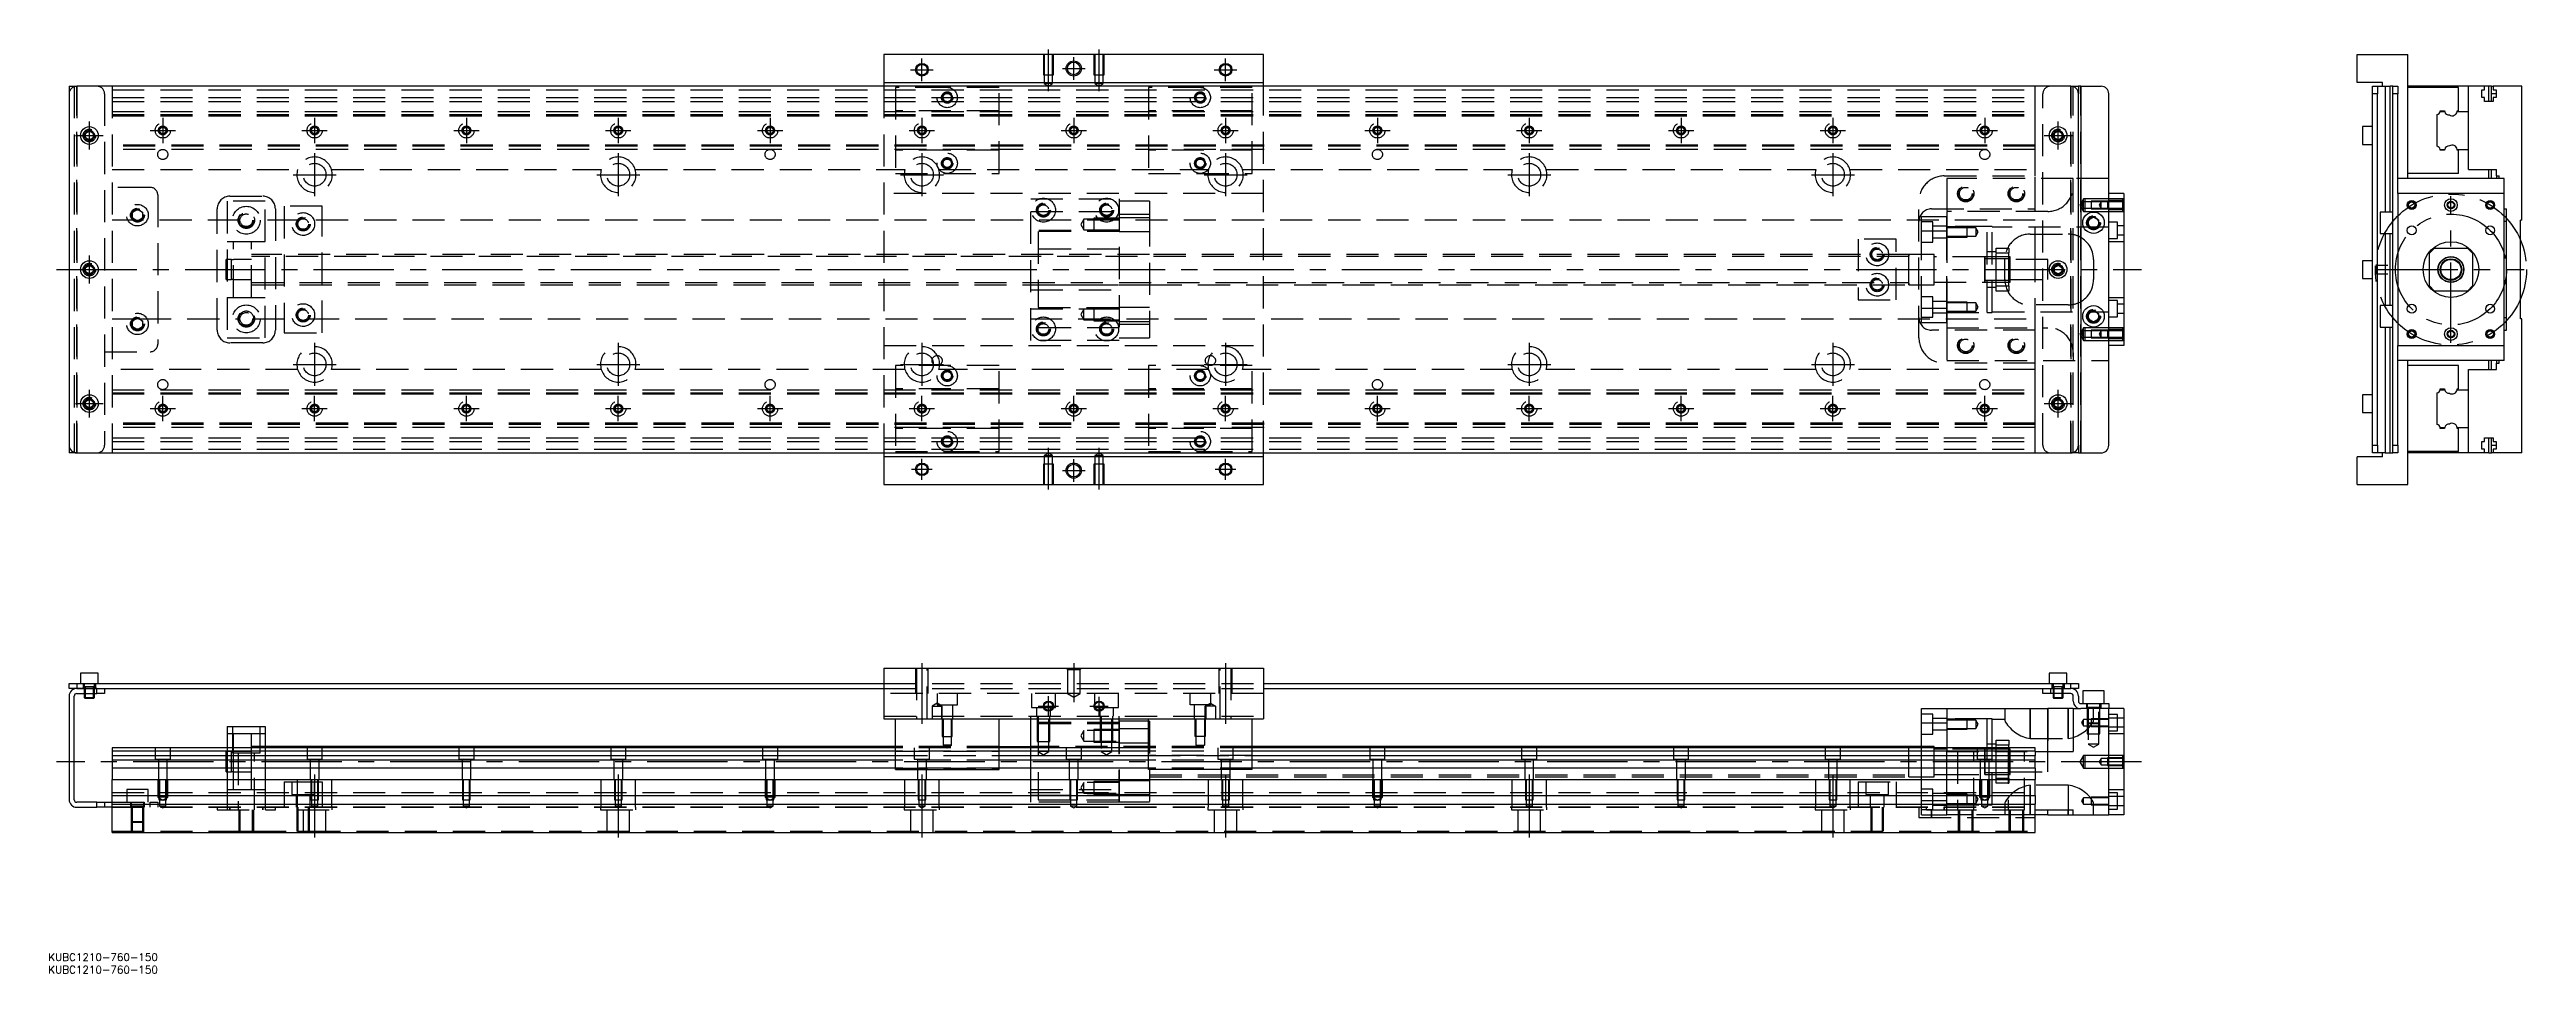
# Model space of a CAD drawing. Extents: x -8 to 971, y -278 to 87.
import ezdxf

# ---------------------------------------------------------------- set-up
doc = ezdxf.new("R2010")
doc.units = 0
doc.linetypes.add('CENTER', pattern=[50.8, 31.75, -6.35, 6.35, -6.35])
doc.linetypes.add('DASHED', pattern=[19.05, 12.7, -6.35])
doc.layers.get('0').update_dxf_attribs({"linetype": 'CONTINUOUS'})
doc.layers.add('CENTER', color=1, linetype='CENTER')
doc.styles.get("Standard").update_dxf_attribs({"font": 'txt.shx', "height": 3, "bigfont": 'bigfont.shx'})

# ---------------------------------------------------------------- blocks, each defined once
blk = doc.blocks.new('*U2')
at = {"color": 7, "linetype": 'CONTINUOUS'}
blk.add_text('KUBC1210-760-150', height=3, dxfattribs=at).set_placement((-8.26, -273.4))
blk = doc.blocks.new('*U3')
at = {"color": 7, "linetype": 'CONTINUOUS'}
blk.add_text('KUBC1210-760-150', height=3, dxfattribs=at).set_placement((-8.26, -278.35))

msp = doc.modelspace()

# ---------------------------------------------------------------- linework, layer by layer
at = {"color": 7, "linetype": 'CONTINUOUS'}
for p, q in [((472, 85), (322, 85)), ((322, 85), (322, 74)), ((472, 74), (472, 85)), ((904.245, 74), (904.245, 85)), ((904.245, 85), (924.245, 85)), ((924.245, 36), (924.245, 85)), ((0, 72.5), (0, -72.5)), ((0, 72.5), (3, 72.5)), ((791, 72.5), (3, 72.5)), ((322, 74), (472, 74)), ((322, 74), (322, 72.5)), ((472, 72.5), (472, 74)), ((791, 72.5), (794, 72.5)), ((794, 72.5), (794, 69.5)), ((795, 72.5), (794, 72.5)), ((794, -69.5), (794, 69.5)), ((795, 72.5), (795, -72.5)), ((795, 72.5), (803, 72.5)), ((806, -69.5), (806, 69.5)), ((914.245, 74), (904.245, 74)), ((910.245, 72.5), (912.245, 72.5)), ((910.245, 69.5), (910.245, 72.5)), ((912.245, 69.5), (910.245, 69.5)), ((910.245, -69.5), (910.245, 69.5)), ((912.245, 72.5), (912.245, 69.5)), ((912.245, 72.5), (915.245, 72.5)), ((912.245, -69.5), (912.245, 69.5)), ((914.245, 72.5), (914.245, 74)), ((915.245, 72.5), (915.245, 22.75)), ((915.245, 72.5), (917.245, 72.5)), ((917.245, 22.75), (917.245, 72.5)), ((918.245, 72.5), (917.245, 72.5)), ((918.245, 72.5), (920.245, 72.5)), ((918.245, 69.5), (918.245, 72.5)), ((920.245, 69.5), (918.245, 69.5)), ((918.245, -69.5), (918.245, 69.5)), ((920.245, 72.5), (920.245, 69.5)), ((920.245, 36), (920.245, 69.5)), ((948.245, 72.5), (924.245, 72.5)), ((944.245, 72), (924.245, 72)), ((944.245, 62.8), (944.245, 72)), ((954.545, 72.5), (948.245, 72.5)), ((948.245, 62.5), (948.245, 72.5)), ((953.395, 71), (954.545, 71)), ((953.395, 68), (953.395, 71)), ((956.245, 72.5), (954.545, 72.5)), ((954.545, 71), (954.545, 72.5)), ((956.245, 66.5), (956.245, 72.5)), ((957.245, 72.5), (956.245, 72.5)), ((957.245, 72.5), (957.945, 72.5)), ((957.245, 69.5), (957.245, 72.5)), ((959.095, 69.5), (957.245, 69.5)), ((957.245, 66.5), (957.245, 69.5)), ((957.945, 72.5), (957.945, 71)), ((969.245, 72.5), (957.945, 72.5)), ((957.945, 71), (959.095, 71)), ((959.095, 71), (959.095, 68)), ((969.245, 19.5), (969.245, 72.5)), ((935.745, 48.752272), (935.745, 61.247728)), ((936.997272, 62.5), (938.77168, 62.5)), ((937.042056, 62.8), (938.745, 62.8)), ((943.722372, 62.5), (948.245, 62.5)), ((943.745, 62.8), (944.245, 62.8)), ((948.245, 47.5), (948.245, 62.5)), ((948.245, 47.5), (948.245, 62.5)), ((954.545, 68), (953.395, 68)), ((954.545, 66.5), (954.545, 68)), ((957.945, 66.5), (954.545, 66.5)), ((957.945, 68), (957.945, 66.5)), ((959.095, 68), (957.945, 68)), ((6.5, 53.866026), (8, 54.73205)), ((6.5, 52.133974), (6.5, 53.866026)), ((8, 51.26795), (6.5, 52.133974)), ((8, 54.73205), (9.5, 53.866026)), ((9.5, 52.133974), (8, 51.26795)), ((9.5, 53.866026), (9.5, 52.133974)), ((784.5, 53.866026), (786, 54.73205)), ((784.5, 52.133974), (784.5, 53.866026)), ((786, 51.26795), (784.5, 52.133974)), ((786, 54.73205), (787.5, 53.866026)), ((787.5, 52.133974), (786, 51.26795)), ((787.5, 53.866026), (787.5, 52.133974)), ((906.245, 56.5), (906.245, 53)), ((910.245, 56.5), (906.245, 56.5)), ((906.245, 53), (906.245, 49.5)), ((906.245, 49.5), (910.245, 49.5)), ((936.997272, 47.5), (938.77168, 47.5)), ((938.745, 47.2), (937.042056, 47.2)), ((943.722372, 47.5), (948.245, 47.5)), ((944.245, 47.2), (943.745, 47.2)), ((944.245, 38), (944.245, 47.2)), ((948.245, 39.5), (948.245, 47.5)), ((948.245, 39.5), (959.245, 39.5)), ((956.245, 36), (956.245, 39.5)), ((957.245, 36), (957.245, 39.5)), ((959.245, 37), (959.245, 39.5)), ((806, -36), (806, 36)), ((812, 30), (806, 30)), ((812, 30), (812, -30)), ((920.245, 30), (920.245, 36)), ((920.245, 30), (920.245, 36)), ((962.245, 36), (920.245, 36)), ((920.245, 30), (920.245, -30)), ((962.245, 30), (920.245, 30)), ((944.245, 38), (924.245, 38)), ((959.245, 37), (960.245, 37)), ((959.245, 37), (959.245, 36)), ((960.245, 36), (960.245, 37)), ((962.245, 30), (962.245, 36)), ((962.245, -30), (962.245, 30)), ((798, 19.6547), (800, 20.809402)), ((798, 17.3453), (798, 19.6547)), ((800, 20.809402), (802, 19.6547)), ((802, 19.6547), (802, 17.3453)), ((913.245, 22.75), (913.245, 18.5)), ((918.245, 22.75), (913.245, 22.75)), ((962.245, 24), (963.245, 24)), ((963.245, -24), (963.245, 24)), ((800, 16.190598), (798, 17.3453)), ((802, 17.3453), (800, 16.190598)), ((913.245, 18.5), (913.245, 14.25)), ((913.245, 14.25), (918.245, 14.25)), ((915.245, 14.25), (915.245, -14.25)), ((917.245, -14.25), (917.245, 14.25)), ((963.245, 19), (962.245, 19)), ((968.745, -19.5), (968.745, 19.5)), ((969.245, 19.5), (968.745, 19.5)), ((6.5, 0.866026), (8, 1.73205)), ((6.5, -0.866026), (6.5, 0.866026)), ((8, 1.73205), (9.5, 0.866026)), ((9.5, 0.866026), (9.5, -0.866026)), ((727, -6.000006), (727, 6.000006)), ((784.5, 0.866026), (786, 1.73205)), ((784.5, -0.866026), (784.5, 0.866026)), ((786, 1.73205), (787.5, 0.866026)), ((787.5, 0.866026), (787.5, -0.866026)), ((906.245, 3.5), (906.245, 0)), ((910.245, 3.5), (906.245, 3.5)), ((906.245, 0), (906.245, -3.5)), ((911.645, 2.000006), (911.645, 1.65)), ((911.645, 2.000006), (911.645, 0)), ((911.645, 2.000006), (911.645, -2.000006)), ((911.645, 1.65), (911.645, 0)), ((912.245, 1.65), (911.645, 1.65)), ((911.645, 0), (911.645, -1.415062)), ((914.245, 1.65), (912.245, 1.65)), ((916.245, 1.65), (914.245, 1.65)), ((934.745, 8.5), (932.745, 6.5)), ((932.745, -6.5), (932.745, 6.5)), ((934.745, 8.5), (947.745, 8.5)), ((949.745, 6.5), (947.745, 8.5)), ((949.745, 6.5), (949.745, -6.5)), ((8, -1.73205), (6.5, -0.866026)), ((9.5, -0.866026), (8, -1.73205)), ((786, -1.73205), (784.5, -0.866026)), ((787.5, -0.866026), (786, -1.73205)), ((906.245, -3.5), (910.245, -3.5)), ((911.645, -1.415062), (911.645, -2.000006)), ((911.645, -1.65), (912.245, -1.65)), ((912.245, -1.65), (914.245, -1.65)), ((914.245, -1.65), (916.245, -1.65)), ((932.745, -6.5), (934.745, -8.5)), ((947.745, -8.5), (934.745, -8.5)), ((947.745, -8.5), (949.745, -6.5)), ((798, -17.3453), (800, -16.190598)), ((798, -19.6547), (798, -17.3453)), ((800, -16.190598), (802, -17.3453)), ((802, -17.3453), (802, -19.6547)), ((913.245, -14.25), (913.245, -18.5)), ((918.245, -14.25), (913.245, -14.25)), ((913.245, -18.5), (913.245, -22.75)), ((962.245, -19), (963.245, -19)), ((969.245, -19.5), (968.745, -19.5)), ((969.245, -72.5), (969.245, -19.5)), ((800, -20.809402), (798, -19.6547)), ((802, -19.6547), (800, -20.809402)), ((913.245, -22.75), (918.245, -22.75)), ((915.245, -22.75), (915.245, -72.5)), ((917.245, -72.5), (917.245, -22.75)), ((962.245, -24), (963.245, -24)), ((812, -30), (806, -30)), ((920.245, -36), (920.245, -30)), ((920.245, -30), (962.245, -30)), ((920.245, -36), (920.245, -30)), ((920.245, -69.5), (920.245, -36)), ((962.245, -36), (920.245, -36)), ((924.245, -85), (924.245, -36)), ((944.245, -38), (924.245, -38)), ((944.245, -47.2), (944.245, -38)), ((956.245, -39.5), (956.245, -36)), ((957.245, -39.5), (957.245, -36)), ((959.245, -36), (959.245, -37)), ((959.245, -37), (960.245, -37)), ((959.245, -39.5), (959.245, -37)), ((960.245, -37), (960.245, -36)), ((962.245, -36), (962.245, -30)), ((935.745, -61.247728), (935.745, -48.752272)), ((936.997272, -47.5), (938.77168, -47.5)), ((937.042056, -47.2), (938.745, -47.2)), ((943.722372, -47.5), (948.245, -47.5)), ((943.745, -47.2), (944.245, -47.2)), ((948.245, -39.5), (959.245, -39.5)), ((948.245, -47.5), (948.245, -39.5)), ((948.245, -62.5), (948.245, -47.5)), ((948.245, -62.5), (948.245, -47.5)), ((6.5, -52.133974), (8, -51.26795)), ((6.5, -53.866026), (6.5, -52.133974)), ((8, -54.73205), (6.5, -53.866026)), ((8, -51.26795), (9.5, -52.133974)), ((9.5, -53.866026), (8, -54.73205)), ((9.5, -52.133974), (9.5, -53.866026)), ((784.5, -52.133974), (786, -51.26795)), ((784.5, -53.866026), (784.5, -52.133974)), ((786, -54.73205), (784.5, -53.866026)), ((786, -51.26795), (787.5, -52.133974)), ((787.5, -53.866026), (786, -54.73205)), ((787.5, -52.133974), (787.5, -53.866026)), ((906.245, -49.5), (906.245, -53)), ((910.245, -49.5), (906.245, -49.5)), ((906.245, -53), (906.245, -56.5)), ((906.245, -56.5), (910.245, -56.5)), ((936.997272, -62.5), (938.77168, -62.5)), ((938.745, -62.8), (937.042056, -62.8)), ((943.722372, -62.5), (948.245, -62.5)), ((944.245, -62.8), (943.745, -62.8)), ((944.245, -72), (944.245, -62.8)), ((948.245, -72.5), (948.245, -62.5)), ((953.395, -68), (954.545, -68)), ((953.395, -71), (953.395, -68)), ((954.545, -66.5), (957.945, -66.5)), ((954.545, -68), (954.545, -66.5)), ((956.245, -72.5), (956.245, -66.5)), ((957.245, -69.5), (957.245, -66.5)), ((957.945, -66.5), (957.945, -68)), ((957.945, -68), (959.095, -68)), ((959.095, -68), (959.095, -71)), ((3, -72.5), (0, -72.5)), ((3, -72.5), (791, -72.5)), ((322, -72.5), (322, -85)), ((472, -74), (322, -74)), ((472, -85), (472, -72.5)), ((794, -72.5), (791, -72.5)), ((794, -69.5), (794, -72.5)), ((794, -72.5), (795, -72.5)), ((795, -72.5), (803, -72.5)), ((904.245, -85), (904.245, -74)), ((914.245, -74), (904.245, -74)), ((910.245, -69.5), (912.245, -69.5)), ((910.245, -72.5), (910.245, -69.5)), ((912.245, -72.5), (910.245, -72.5)), ((912.245, -69.5), (912.245, -72.5)), ((915.245, -72.5), (912.245, -72.5)), ((914.245, -74), (914.245, -72.5)), ((915.245, -72.5), (917.245, -72.5)), ((917.245, -72.5), (918.245, -72.5)), ((918.245, -69.5), (920.245, -69.5)), ((918.245, -72.5), (918.245, -69.5)), ((920.245, -72.5), (918.245, -72.5)), ((920.245, -69.5), (920.245, -72.5)), ((944.245, -72), (924.245, -72)), ((948.245, -72.5), (924.245, -72.5)), ((954.545, -72.5), (948.245, -72.5)), ((954.545, -71), (953.395, -71)), ((954.545, -72.5), (954.545, -71)), ((956.245, -72.5), (954.545, -72.5)), ((956.245, -72.5), (957.245, -72.5)), ((957.245, -69.5), (959.095, -69.5)), ((957.245, -72.5), (957.245, -69.5)), ((957.945, -72.5), (957.245, -72.5)), ((957.945, -71), (957.945, -72.5)), ((959.095, -71), (957.945, -71)), ((969.245, -72.5), (957.945, -72.5)), ((322, -85), (472, -85)), ((904.245, -85), (924.245, -85)), ((0, -165.63), (0, -163.63)), ((0, -163.63), (3, -163.63)), ((3, -165.63), (0, -165.63)), ((3, -163.63), (3, -165.63)), ((3, -163.63), (322, -163.63)), ((3, -165.63), (11, -165.63)), ((11, -165.63), (3, -165.63)), ((11.5, -159.63), (4.5, -159.63)), ((4.5, -159.63), (4.5, -163.63)), ((11, -165.63), (322, -165.63)), ((11, -167.63), (11, -165.63)), ((11.5, -163.63), (11.5, -159.63)), ((14, -165.63), (14, -167.63)), ((322, -157.63), (472, -157.63)), ((322, -157.63), (322, -177.63)), ((472, -157.63), (472, -177.63)), ((472, -163.63), (791, -163.63)), ((472, -165.63), (783, -165.63)), ((780, -167.63), (780, -165.63)), ((789.5, -159.63), (782.5, -159.63)), ((782.5, -159.63), (782.5, -163.63)), ((783, -165.63), (791, -165.63)), ((783, -165.63), (783, -167.63)), ((783, -165.63), (791, -165.63)), ((789.5, -163.63), (789.5, -159.63)), ((791, -165.63), (791, -163.63)), ((791, -163.63), (794, -163.63)), ((794, -165.63), (791, -165.63)), ((794, -163.63), (794, -165.63)), ((0, -168.63), (0, -209.63)), ((2, -209.63), (2, -168.63)), ((3, -167.63), (11, -167.63)), ((6, -167.63), (6, -169.28)), ((6, -169.28), (10, -169.28)), ((6, -169.28), (6.35, -169.63)), ((6.35, -167.63), (6.35, -169.63)), ((9.65, -169.63), (6.35, -169.63)), ((9.65, -169.63), (9.65, -167.63)), ((9.65, -169.63), (10, -169.28)), ((10, -169.28), (10, -167.63)), ((14, -167.63), (11, -167.63)), ((732, -179.30029), (732, -173.63)), ((732, -173.63), (742, -173.63)), ((742, -173.63), (782, -173.63)), ((742, -173.63), (742, -189.13)), ((783, -167.63), (780, -167.63)), ((782, -190.63), (782, -173.63)), ((792, -173.63), (782, -173.63)), ((791, -167.63), (783, -167.63)), ((784, -167.63), (784, -169.28)), ((784, -169.28), (788, -169.28)), ((784, -169.28), (784.35, -169.63)), ((784.35, -167.63), (784.35, -169.63)), ((787.65, -169.63), (784.35, -169.63)), ((787.65, -169.63), (787.65, -167.63)), ((787.65, -169.63), (788, -169.28)), ((788, -169.28), (788, -167.63)), ((792, -170.63), (792, -168.63)), ((792, -173.63), (795, -173.63)), ((792, -173.63), (792, -190.63)), ((794, -168.63), (794, -170.63)), ((795, -171.63), (803, -171.63)), ((803, -173.63), (795, -173.63)), ((804.25, -166.63), (795.75, -166.63)), ((795.75, -166.63), (795.75, -171.63)), ((803, -173.63), (803, -171.63)), ((803, -171.63), (806, -171.63)), ((806, -173.63), (803, -173.63)), ((804.25, -171.63), (804.25, -166.63)), ((806, -171.63), (806, -173.63)), ((812, -173.63), (806, -173.63)), ((806, -215.63), (806, -173.63)), ((812, -173.63), (812, -215.63)), ((62.5, -180.63), (62.5, -189.13)), ((62.5, -180.63), (77.5, -180.63)), ((77.5, -180.63), (77.5, -189.13)), ((322, -177.63), (472, -177.63)), ((326.5, -197.63), (326.5, -177.63)), ((367.5, -197.63), (367.5, -177.63)), ((380, -189.13), (380, -177.63)), ((415, -189.13), (415, -177.63)), ((426.5, -178.63), (415, -178.63)), ((426.5, -197.63), (426.5, -177.63)), ((467.5, -197.63), (467.5, -177.63)), ((732, -179.30029), (742, -179.30029)), ((732, -189.13), (732, -179.30029)), ((326.5, -189.13), (17, -189.13)), ((17, -189.13), (17, -190.382272)), ((17, -190.382272), (17, -192.15668)), ((326.5, -190.382272), (17, -190.382272)), ((17, -192.15668), (326.5, -192.15668)), ((17, -192.15668), (17, -194.053076)), ((17, -194.053076), (17, -197.107372)), ((326.5, -194.053076), (17, -194.053076)), ((326.5, -188.63), (77.5, -188.63)), ((367.5, -188.63), (380, -188.630006)), ((426.5, -189.13), (367.5, -189.13)), ((426.5, -190.382272), (367.5, -190.382272)), ((367.5, -192.15668), (426.5, -192.15668)), ((426.5, -194.053076), (367.5, -194.053076)), ((727, -188.63), (467.5, -188.63)), ((777, -189.13), (467.5, -189.13)), ((777, -190.382272), (467.5, -190.382272)), ((467.5, -192.15668), (777, -192.15668)), ((777, -194.053076), (467.5, -194.053076)), ((727, -188.63), (726.995, -188.63)), ((727, -189.13), (727, -188.629994)), ((727.005, -188.63), (727, -188.63)), ((732, -188.63), (727, -188.63)), ((727, -189.128756), (727, -188.63)), ((732, -188.63), (727, -188.63)), ((757, -194.63), (757, -189.629994)), ((757, -199.630006), (757, -189.629994)), ((757, -190.38), (757, -190.63)), ((758, -190.38), (757, -190.38)), ((757, -190.63), (757, -198.88)), ((761.5, -190.38), (758, -190.38)), ((766.5, -190.38), (761.5, -190.38)), ((767, -190.38), (766.5, -190.38)), ((777, -190.382272), (777, -189.13)), ((777, -190.382272), (777, -192.15668)), ((777, -190.63), (792, -190.63)), ((777, -194.053076), (777, -192.15668)), ((777, -197.107372), (777, -194.053076)), ((326.5, -197.107372), (17, -197.107372)), ((17, -197.107372), (17, -201.63)), ((17, -201.63), (777, -201.63)), ((17, -207.93), (17, -201.63)), ((326.5, -197.63), (367.5, -197.63)), ((426.5, -197.107372), (367.5, -197.107372)), ((467.5, -197.63), (426.5, -197.63)), ((777, -197.107372), (467.5, -197.107372)), ((757, -199.630006), (757, -198.88)), ((757, -198.88), (767, -198.88)), ((777, -197.107372), (777, -201.63)), ((777, -207.93), (777, -201.63)), ((11, -210.63), (3, -210.63)), ((3, -212.63), (11, -212.63)), ((11, -212.63), (11, -210.63)), ((11, -210.63), (14, -210.63)), ((14, -212.63), (11, -212.63)), ((14, -210.63), (14, -212.63)), ((14, -210.63), (17, -210.63)), ((17, -212.63), (14, -212.63)), ((17, -207.93), (777, -207.93)), ((17, -211.33), (17, -207.93)), ((17, -211.33), (777, -211.33)), ((17, -222.63), (17, -211.33)), ((777, -207.93), (777, -211.33)), ((777, -222.63), (777, -211.33)), ((777, -213.63), (792, -213.63)), ((782, -215.63), (782, -213.63)), ((792, -215.63), (792, -213.63)), ((17, -222.63), (777, -222.63)), ((782, -215.63), (777, -215.63)), ((782, -215.63), (792, -215.63)), ((792, -215.63), (806, -215.63)), ((812, -215.63), (806, -215.63))]:
    msp.add_line(p, q, dxfattribs=at)
at = {"color": 3, "linetype": 'DASHED'}
for p, q in [((385.000006, 85), (385.000006, 77)), ((385.35, 85), (385.35, 77)), ((388.65, 77), (388.65, 85)), ((388.999994, 77), (388.999994, 85)), ((405.000006, 85), (405.000006, 77)), ((405.35, 85), (405.35, 77)), ((408.65, 77), (408.65, 85)), ((408.999994, 77), (408.999994, 85)), ((2, 72.5), (2, -72.5)), ((3, 72.5), (3, -72.5)), ((3, -72.5), (3, 72.5)), ((3, 72.5), (3, -72.5)), ((3, -72.5), (3, 72.5)), ((14, 69.5), (14, -69.5)), ((17, 72.5), (17, -72.5)), ((17, 71), (777, 71)), ((322, 72.5), (322, -72.5)), ((326.5, 72), (326.5, 38)), ((347, 72), (326.5, 72)), ((367.5, 72), (347, 72)), ((367.5, 38), (367.5, 72)), ((385.000006, 77), (388.999994, 77)), ((385.35, 77), (385.35, 73.5)), ((388.65, 73.5), (385.35, 73.5)), ((385.35, 73.5), (387, 72.547372)), ((387, 72.547372), (388.65, 73.5)), ((388.65, 73.5), (388.65, 77)), ((405.000006, 77), (408.999994, 77)), ((405.35, 77), (405.35, 73.5)), ((408.65, 73.5), (405.35, 73.5)), ((405.35, 73.5), (407, 72.547372)), ((407, 72.547372), (408.65, 73.5)), ((408.65, 73.5), (408.65, 77)), ((447, 72), (426.5, 72)), ((426.5, 72), (426.5, 38)), ((467.5, 72), (447, 72)), ((467.5, 38), (467.5, 72)), ((472, -72.5), (472, 72.5)), ((777, 62.5), (777, 72.5)), ((780, -69.5), (780, 69.5)), ((791, -72.5), (791, 72.5)), ((791, 72.5), (791, -72.5)), ((792, -72.5), (792, 72.5)), ((795, -72.5), (795, 72.5)), ((17, 68), (777, 68)), ((17, 66.5), (777, 66.5)), ((17, 62.5), (777, 62.5)), ((17, 61.247728), (777, 61.247728)), ((17, 61.1147), (777, 61.1147)), ((17, 61.1), (777, 61.1)), ((17, 60.8), (777, 60.8)), ((367.5, 62.8), (326.5, 62.8)), ((467.5, 62.8), (426.5, 62.8)), ((777, 61.247728), (777, 62.5)), ((777, 48.752272), (777, 61.247728)), ((6, 53), (6.030168, 53.346066)), ((777, 49.2), (17, 49.2)), ((784, 53), (784.030168, 53.346066)), ((777, 48.9), (17, 48.9)), ((777, 48.8853), (17, 48.8853)), ((777, 48.752272), (17, 48.752272)), ((777, 47.5), (17, 47.5)), ((17, 39.5), (90.291796, 39.5)), ((103.708204, 39.5), (210.291796, 39.5)), ((223.708204, 39.5), (330.291796, 39.5)), ((367.5, 47.2), (326.5, 47.2)), ((343.708204, 39.5), (450.291796, 39.5)), ((467.5, 47.2), (426.5, 47.2)), ((463.708204, 39.5), (570.291796, 39.5)), ((583.708204, 39.5), (690.291796, 39.5)), ((703.708204, 39.5), (777, 39.5)), ((777, 47.5), (777, 48.752272)), ((777, 39.5), (777, 47.5)), ((777, 37), (777, 39.5)), ((32, 32.5), (14, 32.5)), ((35, 29.5), (35, -29.5)), ((472, 30), (322, 30)), ((326.5, 38), (367.5, 38)), ((426.5, 38), (467.5, 38)), ((741, 37), (777, 37)), ((742, 36), (742, 23)), ((792, 36), (742, 36)), ((777, 24), (777, 37)), ((806, 36), (792, 36)), ((792, 33), (792, 36)), ((25, 22.6547), (27, 23.809402)), ((25, 20.3453), (25, 22.6547)), ((27, 19.190598), (25, 20.3453)), ((27, 23.809402), (29, 22.6547)), ((29, 20.3453), (27, 19.190598)), ((29, 22.6547), (29, 20.3453)), ((29.483582, 21.786038), (29.5, 21.5)), ((58.5, -24), (58.5, 24)), ((77.5, 27), (62.5, 27)), ((62.5, 27), (62.5, -27)), ((63.5, 29), (76.5, 29)), ((77.5, -27), (77.5, 27)), ((81.5, 24), (81.5, -24)), ((100, 25), (85, 25)), ((85, 25), (85, -25)), ((100, -25), (100, 25)), ((380, 28), (415, 28)), ((380, -28), (380, 28)), ((380, 23), (415, 23)), ((401, 19.85352), (399.787564, 17.75352)), ((401, 15.65352), (401, 19.85352)), ((405, 19.85352), (401, 19.85352)), ((405, 20.253516), (405, 15.253526)), ((415, 20.253516), (405, 20.253516)), ((415, 19.85352), (405, 19.85352)), ((415, 28), (415, -28)), ((427, 27), (415, 27)), ((427, 21.748564), (415, 21.748564)), ((427, 20.50352), (415, 20.50352)), ((427, 27), (427, 21.748564)), ((427, 21.748564), (427, -21.748564)), ((731, -27), (731, 27)), ((732, 21), (742, 21)), ((732, 15.32971), (732, 21)), ((736, 24), (777, 24)), ((742, 23), (742, 15.32971)), ((782, 23), (742, 23)), ((742, 15.32971), (742, 21)), ((777, 4), (777, 24)), ((796, 28), (794.556624, 25.5)), ((794.556624, 25.5), (796, 23)), ((796, 26.75), (795.278312, 25.5)), ((795.278312, 25.5), (796, 24.25)), ((796, 26.75), (796, 28)), ((796.5, 28), (796, 28)), ((796, 24.25), (796, 26.75)), ((799, 26.75), (796, 26.75)), ((796, 23), (796, 24.25)), ((796, 24.25), (799, 24.25)), ((796, 23), (796.5, 23)), ((796.5, 28), (796.5, 23)), ((806, 28), (796.5, 28)), ((796.5, 23), (806, 23)), ((799, 26.999994), (799, 24.000006)), ((806, 26.999994), (799, 26.999994)), ((806, 26.75), (799, 26.75)), ((799, 24.25), (806, 24.25)), ((799, 24.000006), (806, 24.000006)), ((803, 26.75), (802.278312, 25.5)), ((802.278312, 25.5), (803, 24.25)), ((803, 24.25), (803, 26.75)), ((805.5, 26.999994), (805.5, 24.000006)), ((811.5, 28), (806, 28)), ((812, 27.25), (806, 27.25)), ((811.5, 26.999994), (806, 26.999994)), ((811.5, 26.75), (806, 26.75)), ((806, 24.25), (811.5, 24.25)), ((806, 24.000006), (811.5, 24.000006)), ((806, 23.75), (812, 23.75)), ((806, 23), (811.5, 23)), ((811.5, 28), (811.5, 23)), ((812, 28), (811.5, 28)), ((811.5, 23), (812, 23)), ((26.359688, 19.5), (17, 19.5)), ((67.5, 19.5), (27.640312, 19.5)), ((65, 11), (62.5, 11)), ((65, -11), (65, 11)), ((72, 11), (65, 11)), ((72, 11), (65, 11)), ((72, -11), (72, 11)), ((77.5, 11), (72, 11)), ((91.030306, 19.5), (72.5, 19.5)), ((777, 19.5), (93.969694, 19.5)), ((415, 15.5), (380, 15.5)), ((383, 15), (383, -15)), ((415, 15), (383, 15)), ((399.787564, 17.75352), (401, 15.65352)), ((401, 15.65352), (405, 15.65352)), ((405, 15.65352), (415, 15.65352)), ((405, 15.253526), (415, 15.253526)), ((415, 15.00352), (427, 15.00352)), ((722, 12), (707, 12)), ((707, 12), (707, -12)), ((722, -12), (722, 12)), ((736.5, 18.849242), (732, 18.849242)), ((732, 15.32971), (742, 15.32971)), ((732, -15.32971), (732, 15.32971)), ((732, 10.849242), (736.5, 10.849242)), ((736.5, 10.849242), (736.5, 18.849242)), ((742, 17.099242), (736.5, 17.099242)), ((736.5, 12.599242), (742, 12.599242)), ((758, 17), (742, 17)), ((758, 17), (742, 17)), ((750, 16.849238), (742, 16.849238)), ((750, 16.499242), (742, 16.499242)), ((742, -15.32971), (742, 15.32971)), ((742, 15.32971), (742, -15.32971)), ((742, 13.199242), (750, 13.199242)), ((742, 12.849248), (750, 12.849248)), ((750, 12.849248), (750, 16.849238)), ((753.5, 16.499242), (750, 16.499242)), ((750, 13.199242), (753.5, 13.199242)), ((753.5, 16.499242), (753.5, 13.199242)), ((754.452628, 14.849242), (753.5, 16.499242)), ((753.5, 13.199242), (754.452628, 14.849242)), ((758, -17), (758, 17)), ((760, 17), (758, 17)), ((760, -17), (760, 17)), ((806, 16.75), (760, 16.75)), ((775, 14), (790, 14)), ((802.483582, 18.786038), (802.5, 18.5)), ((809.5, 18.75), (806, 18.75)), ((806, 12.25), (809.5, 12.25)), ((812, 11), (806, 11)), ((809.5, 12.25), (809.5, 18.75)), ((812, 17.25), (809.5, 17.25)), ((809.5, 13.75), (812, 13.75)), ((6, 0), (6.023172, 0.30356)), ((62, 0), (62, 4)), ((64.1, 4), (62, 4)), ((62, -4), (62, 0)), ((64.1, 0), (64.1, 4)), ((65, 3.8), (64.1, 3.8)), ((64.1, -4), (64.1, 0)), ((72, 4), (65, 4)), ((72, 4), (65, 4)), ((427, 6), (72, 6)), ((727, 5.125), (72, 5.125)), ((415, 8), (380, 8)), ((427, 5.999994), (383, 5.999994)), ((727.005, 6), (427, 6)), ((732, 6), (726.995, 6)), ((727, -5.999164), (727, 6)), ((727, 6), (727, 5.325218)), ((727, -5.999164), (727, 6)), ((727, 6), (727, 5.325218)), ((737, 6), (727, 6)), ((737, -6), (737, 6)), ((756.995, 5), (737, 5)), ((757.005, 5), (737, 5)), ((757.005, 5), (756.995, 5)), ((766.5, 5), (756.995, 5)), ((757, -5.000006), (757, 5.000006)), ((757, 4.25), (757, 5.000006)), ((757, 4.43509), (757, 5)), ((757, 5), (757, 4.435078)), ((757, 4.435078), (757, -4.435962)), ((757, 4.25), (757, -4.25)), ((767, 4.25), (757, 4.25)), ((766.5, 5), (757.005, 5)), ((761.5, 7), (758, 7)), ((761.5, 8.5), (766.5, 8.5)), ((761.5, 6.5), (761.5, 8.5)), ((761.5, -6.5), (761.5, 6.5)), ((766.5, 6.5), (761.5, 6.5)), ((765, -4), (765, 4)), ((766.5, 8.5), (766.5, 6.5)), ((766.5, -6.5), (766.5, 6.5)), ((767, 5), (766.5, 5)), ((767, 0), (767, 5)), ((782, 4), (767, 4)), ((767, -5), (767, 0)), ((777, -4), (777, 4)), ((782, 0), (782, 4)), ((782, -4), (782, 0)), ((784, 0), (784.023172, 0.30356)), ((800, 4), (800, -4)), ((62, -4), (64.1, -4)), ((64.1, -3.8), (65, -3.8)), ((65, -4), (72, -4)), ((65, -4), (72, -4)), ((72, -5.125), (727, -5.125)), ((72, -6), (427, -6)), ((380, -8), (415, -8)), ((383, -5.999994), (427, -5.999994)), ((427, -6), (727.005, -6)), ((726.995, -6), (732, -6)), ((726.995, -6), (737, -6)), ((727, -5.326228), (727, -6)), ((727, -5.326228), (727, -6)), ((727, -6), (727, -5.999164)), ((727, -6), (727, -5.999164)), ((737, -5), (756.995, -5)), ((737, -5), (757.005, -5)), ((756.995, -5), (757.005, -5)), ((756.995, -5), (766.5, -5)), ((757, -5.000006), (757, -4.25)), ((757, -4.25), (767, -4.25)), ((757, -5), (757, -4.435962)), ((757, -4.435962), (757, -5)), ((757.005, -5), (766.5, -5)), ((758, -7), (761.5, -7)), ((761.5, -6.5), (766.5, -6.5)), ((761.5, -8.5), (761.5, -6.5)), ((766.5, -8.5), (761.5, -8.5)), ((766.5, -5), (767, -5)), ((766.5, -6.5), (766.5, -8.5)), ((767, -4), (782, -4)), ((777, -24), (777, -4)), ((17, -19.5), (26.359688, -19.5)), ((25, -20.3453), (27, -19.190598)), ((27, -19.190598), (29, -20.3453)), ((27.640312, -19.5), (67.5, -19.5)), ((62.5, -11), (65, -11)), ((65, -11), (72, -11)), ((65, -11), (72, -11)), ((72, -11), (77.5, -11)), ((72.5, -19.5), (91.030306, -19.5)), ((93.969694, -19.5), (777, -19.5)), ((380, -15.5), (415, -15.5)), ((383, -15), (415, -15)), ((401, -15.65352), (399.787564, -17.75352)), ((399.787564, -17.75352), (401, -19.85352)), ((401, -19.85352), (401, -15.65352)), ((405, -15.65352), (401, -15.65352)), ((405, -15.253526), (405, -20.253516)), ((415, -15.253526), (405, -15.253526)), ((415, -15.65352), (405, -15.65352)), ((427, -15.00352), (415, -15.00352)), ((707, -12), (722, -12)), ((736.5, -10.849242), (732, -10.849242)), ((732, -15.32971), (742, -15.32971)), ((732, -21), (732, -15.32971)), ((732, -18.849242), (736.5, -18.849242)), ((736.5, -18.849242), (736.5, -10.849242)), ((742, -12.599242), (736.5, -12.599242)), ((736.5, -17.099242), (742, -17.099242)), ((750, -12.849248), (742, -12.849248)), ((750, -13.199242), (742, -13.199242)), ((742, -21), (742, -15.32971)), ((742, -15.32971), (742, -23)), ((742, -16.499242), (750, -16.499242)), ((742, -16.849238), (750, -16.849238)), ((742, -17), (758, -17)), ((742, -17), (758, -17)), ((750, -16.849238), (750, -12.849248)), ((753.5, -13.199242), (750, -13.199242)), ((750, -16.499242), (753.5, -16.499242)), ((753.5, -13.199242), (753.5, -16.499242)), ((754.452628, -14.849242), (753.5, -13.199242)), ((753.5, -16.499242), (754.452628, -14.849242)), ((758, -17), (760, -17)), ((760, -16.75), (806, -16.75)), ((790, -14), (775, -14)), ((802.483582, -18.213962), (802.5, -18.5)), ((806, -11), (812, -11)), ((809.5, -12.25), (806, -12.25)), ((806, -18.75), (809.5, -18.75)), ((809.5, -18.75), (809.5, -12.25)), ((812, -13.75), (809.5, -13.75)), ((809.5, -17.25), (812, -17.25)), ((24.5, -21.5), (24.534018, -21.088984)), ((25, -22.6547), (25, -20.3453)), ((27, -23.809402), (25, -22.6547)), ((29, -22.6547), (27, -23.809402)), ((29, -20.3453), (29, -22.6547)), ((62.5, -27), (77.5, -27)), ((76.5, -29), (63.5, -29)), ((85, -25), (100, -25)), ((415, -23), (380, -23)), ((415, -28), (380, -28)), ((401, -19.85352), (405, -19.85352)), ((405, -19.85352), (415, -19.85352)), ((405, -20.253516), (415, -20.253516)), ((415, -20.50352), (427, -20.50352)), ((427, -21.748564), (415, -21.748564)), ((415, -27), (427, -27)), ((427, -21.748564), (427, -27)), ((732, -21), (742, -21)), ((777, -24), (736, -24)), ((742, -23), (782, -23)), ((742, -23), (742, -36)), ((777, -37), (777, -24)), ((796, -23), (794.556624, -25.5)), ((794.556624, -25.5), (796, -28)), ((796, -24.25), (795.278312, -25.5)), ((795.278312, -25.5), (796, -26.75)), ((796, -24.25), (796, -23)), ((796.5, -23), (796, -23)), ((796, -26.75), (796, -24.25)), ((799, -24.25), (796, -24.25)), ((796, -28), (796, -26.75)), ((796, -26.75), (799, -26.75)), ((796, -28), (796.5, -28)), ((796.5, -23), (796.5, -28)), ((806, -23), (796.5, -23)), ((796.5, -28), (806, -28)), ((799, -24.000006), (799, -26.999994)), ((806, -24.000006), (799, -24.000006)), ((806, -24.25), (799, -24.25)), ((799, -26.75), (806, -26.75)), ((799, -26.999994), (806, -26.999994)), ((803, -24.25), (802.278312, -25.5)), ((802.278312, -25.5), (803, -26.75)), ((803, -26.75), (803, -24.25)), ((805.5, -24.000006), (805.5, -26.999994)), ((811.5, -23), (806, -23)), ((812, -23.75), (806, -23.75)), ((811.5, -24.000006), (806, -24.000006)), ((811.5, -24.25), (806, -24.25)), ((806, -26.75), (811.5, -26.75)), ((806, -26.999994), (811.5, -26.999994)), ((806, -27.25), (812, -27.25)), ((806, -28), (811.5, -28)), ((811.5, -23), (811.5, -28)), ((812, -23), (811.5, -23)), ((811.5, -28), (812, -28)), ((14, -32.5), (32, -32.5)), ((322, -30), (472, -30)), ((326.5, -38), (326.5, -72)), ((367.5, -38), (326.5, -38)), ((367.5, -72), (367.5, -38)), ((426.5, -38), (426.5, -72)), ((467.5, -38), (426.5, -38)), ((467.5, -72), (467.5, -38)), ((777, -37), (741, -37)), ((742, -36), (806, -36)), ((777, -39.5), (777, -37)), ((792, -33), (792, -36)), ((90.291796, -39.5), (17, -39.5)), ((17, -47.5), (777, -47.5)), ((17, -48.752272), (777, -48.752272)), ((17, -48.8853), (777, -48.8853)), ((17, -48.9), (777, -48.9)), ((210.291796, -39.5), (103.708204, -39.5)), ((330.291796, -39.5), (223.708204, -39.5)), ((367.5, -47.2), (326.5, -47.2)), ((450.291796, -39.5), (343.708204, -39.5)), ((467.5, -47.2), (426.5, -47.2)), ((570.291796, -39.5), (463.708204, -39.5)), ((690.291796, -39.5), (583.708204, -39.5)), ((777, -39.5), (703.708204, -39.5)), ((777, -47.5), (777, -39.5)), ((777, -48.752272), (777, -47.5)), ((777, -61.247728), (777, -48.752272)), ((6, -53), (6.030168, -52.653934)), ((17, -49.2), (777, -49.2)), ((787.973226, -52.673844), (788, -53)), ((777, -60.8), (17, -60.8)), ((777, -61.1), (17, -61.1)), ((777, -61.1147), (17, -61.1147)), ((777, -61.247728), (17, -61.247728)), ((777, -62.5), (17, -62.5)), ((17, -66.5), (777, -66.5)), ((17, -68), (777, -68)), ((367.5, -62.8), (326.5, -62.8)), ((467.5, -62.8), (426.5, -62.8)), ((777, -62.5), (777, -61.247728)), ((777, -72.5), (777, -62.5)), ((17, -71), (777, -71)), ((326.5, -72), (347, -72)), ((347, -72), (367.5, -72)), ((388.999994, -77), (385.000006, -77)), ((385.000006, -77), (385.000006, -85)), ((387, -72.547372), (385.35, -73.5)), ((385.35, -73.5), (387, -73.5)), ((385.35, -73.5), (385.35, -77)), ((385.35, -77), (385.35, -85)), ((388.65, -73.5), (387, -72.547372)), ((387, -73.5), (388.65, -73.5)), ((388.65, -77), (388.65, -73.5)), ((388.65, -85), (388.65, -77)), ((388.999994, -85), (388.999994, -77)), ((408.999994, -77), (405.000006, -77)), ((405.000006, -77), (405.000006, -85)), ((407, -72.547372), (405.35, -73.5)), ((405.35, -73.5), (407, -73.5)), ((405.35, -73.5), (405.35, -77)), ((405.35, -77), (405.35, -85)), ((408.65, -73.5), (407, -72.547372)), ((407, -73.5), (408.65, -73.5)), ((408.65, -77), (408.65, -73.5)), ((408.65, -85), (408.65, -77)), ((408.999994, -85), (408.999994, -77)), ((426.5, -72), (447, -72)), ((447, -72), (467.5, -72)), ((5.5, -163.63), (5.5, -165.63)), ((6, -163.63), (6, -167.63)), ((10, -165.03), (6, -165.03)), ((6.35, -165.03), (6.35, -167.63)), ((9.65, -167.63), (9.65, -165.03)), ((10, -167.63), (10, -163.63)), ((10.5, -165.63), (10.5, -163.63)), ((322, -163.63), (472, -163.63)), ((322, -165.63), (472, -165.63)), ((334.500006, -157.63), (334.500006, -167.63)), ((334.9, -157.63), (334.9, -177.63)), ((339.1, -177.63), (339.1, -157.63)), ((339.499994, -167.63), (339.499994, -157.63)), ((394.5, -158.13), (394, -157.63)), ((394.5, -158.13), (394.5, -167.63)), ((394.5, -158.13), (399.5, -158.13)), ((399.5, -158.13), (400, -157.63)), ((399.5, -167.63), (399.5, -158.13)), ((454.500006, -167.63), (454.500006, -157.63)), ((454.9, -177.63), (454.9, -157.63)), ((459.1, -157.63), (459.1, -177.63)), ((459.499994, -157.63), (459.499994, -167.63)), ((783.5, -163.63), (783.5, -165.63)), ((788.000006, -165.03), (783.999994, -165.03)), ((784, -163.63), (784, -167.63)), ((784.000006, -165.63), (784.000006, -167.63)), ((784.35, -165.03), (784.35, -167.63)), ((787.65, -167.63), (787.65, -165.03)), ((787.999994, -167.63), (787.999994, -165.63)), ((788, -167.63), (788, -163.63)), ((788.5, -165.63), (788.5, -163.63)), ((394.5, -167.63), (322, -167.63)), ((343, -171.4753), (341, -172.63)), ((341, -172.63), (345, -172.63)), ((341, -172.63), (341, -177.63)), ((343, -167.63), (343, -172.13)), ((345, -172.63), (343, -171.4753)), ((343, -172.13), (351, -172.13)), ((344.75, -172.13), (344.75, -177.63)), ((345, -177.63), (345, -172.63)), ((349.25, -177.63), (349.25, -172.13)), ((351, -172.13), (351, -167.63)), ((380.25, -167.63), (380.25, -173.13)), ((380.25, -173.13), (389.75, -173.13)), ((382.25, -173.13), (382.25, -176.63)), ((387.75, -176.63), (387.75, -173.13)), ((389.75, -173.13), (389.75, -167.63)), ((399.5, -167.63), (394.5, -167.63)), ((394.5, -167.63), (397, -169.073376)), ((397, -169.073376), (399.5, -167.63)), ((472, -167.63), (399.5, -167.63)), ((405.25, -167.63), (405.25, -173.13)), ((405.25, -173.13), (414.75, -173.13)), ((407.25, -173.13), (407.25, -176.63)), ((412.75, -176.63), (412.75, -173.13)), ((414.75, -173.13), (414.75, -167.63)), ((443, -172.13), (443, -167.63)), ((451, -172.13), (443, -172.13)), ((444.75, -177.63), (444.75, -172.13)), ((449, -172.63), (451, -171.4753)), ((453, -172.63), (449, -172.63)), ((449, -177.63), (449, -172.63)), ((449.25, -172.13), (449.25, -177.63)), ((451, -167.63), (451, -172.13)), ((451, -171.4753), (453, -172.63)), ((453, -172.63), (453, -177.63)), ((736.5, -175.780758), (732, -175.780758)), ((736.5, -183.780758), (736.5, -175.780758)), ((765, -173.63), (765, -178.364622)), ((775, -185.434212), (775, -173.63)), ((775, -173.63), (775, -185.434212)), ((782, -173.63), (782, -190.63)), ((790, -173.63), (790, -185.434212)), ((790, -185.434212), (790, -173.63)), ((797.25, -171.63), (797.25, -173.63)), ((802.500006, -173.23), (797.499994, -173.23)), ((797.500006, -171.63), (797.500006, -183.63)), ((797.9, -173.23), (797.9, -187.63)), ((800, -178.364622), (800, -173.63)), ((802.1, -187.63), (802.1, -173.23)), ((802.499994, -183.63), (802.499994, -171.63)), ((802.75, -173.63), (802.75, -171.63)), ((809.5, -175.88), (806, -175.88)), ((809.5, -182.38), (809.5, -175.88)), ((65, -183.63), (62.5, -183.63)), ((64.5, -180.63), (64.5, -191.13)), ((65, -189.13), (65, -183.63)), ((72, -183.63), (65, -183.63)), ((72, -189.13), (72, -183.63)), ((77.5, -183.63), (72, -183.63)), ((75.5, -191.13), (75.5, -180.63)), ((322, -176.63), (472, -176.63)), ((345.000006, -177.63), (345.000006, -184.63)), ((345.000006, -184.63), (348.999994, -184.63)), ((345.35, -177.63), (345.35, -184.63)), ((345.35, -184.63), (345.35, -188.13)), ((348.65, -184.63), (348.65, -177.63)), ((348.65, -188.13), (348.65, -184.63)), ((348.999994, -184.63), (348.999994, -177.63)), ((380, -177.63), (380, -176.63)), ((415, -179.13), (380, -179.13)), ((382.500006, -176.63), (382.500006, -186.63)), ((382.9, -176.63), (382.9, -190.63)), ((383, -179.63), (383, -209.63)), ((415, -179.63), (383, -179.63)), ((387.1, -190.63), (387.1, -176.63)), ((387.499994, -186.63), (387.499994, -176.63)), ((401, -182.28), (399.787564, -184.38)), ((399.787564, -184.38), (401, -186.48)), ((401, -186.48), (401, -182.28)), ((415, -182.28), (401, -182.28)), ((405, -181.880006), (405, -186.879994)), ((407.500006, -181.880006), (405, -181.880006)), ((407.500006, -176.63), (407.500006, -186.63)), ((412.499994, -181.880006), (407.500006, -181.880006)), ((407.9, -176.63), (407.9, -190.63)), ((412.1, -190.63), (412.1, -176.63)), ((412.499994, -186.63), (412.499994, -176.63)), ((415, -181.880006), (412.499994, -181.880006)), ((415, -177.63), (415, -176.63)), ((415, -178.63), (415, -210.63)), ((427, -181.63), (415, -181.63)), ((427, -178.63), (426.5, -178.63)), ((427, -178.63), (427, -210.63)), ((445.000006, -184.63), (445.000006, -177.63)), ((448.999994, -184.63), (445.000006, -184.63)), ((445.35, -184.63), (445.35, -177.63)), ((445.35, -188.13), (445.35, -184.63)), ((448.65, -177.63), (448.65, -184.63)), ((448.65, -184.63), (448.65, -188.13)), ((448.999994, -177.63), (448.999994, -184.63)), ((732, -183.780758), (736.5, -183.780758)), ((742, -177.530758), (736.5, -177.530758)), ((736.5, -182.030758), (742, -182.030758)), ((758, -177.63), (742, -177.63)), ((750, -177.780762), (742, -177.780762)), ((750, -178.130758), (742, -178.130758)), ((742, -181.430758), (750, -181.430758)), ((742, -181.780752), (750, -181.780752)), ((750, -181.780752), (750, -177.780762)), ((753.5, -178.130758), (750, -178.130758)), ((750, -181.430758), (753.5, -181.430758)), ((753.5, -178.130758), (753.5, -181.430758)), ((754.452628, -179.780758), (753.5, -178.130758)), ((753.5, -181.430758), (754.452628, -179.780758)), ((758, -189.13), (758, -177.63)), ((760, -177.63), (758, -177.63)), ((760, -189.13), (760, -177.63)), ((765, -177.88), (760, -177.88)), ((775, -185.434212), (790, -185.434212)), ((796, -177.88), (795.278312, -179.13)), ((795.278312, -179.13), (796, -180.38)), ((796, -180.38), (796, -177.88)), ((799, -177.88), (796, -177.88)), ((796, -180.38), (799, -180.38)), ((797.5, -179.23), (799, -179.23)), ((797.5, -179.23), (797.9, -179.63)), ((797.500006, -183.63), (802.499994, -183.63)), ((799, -179.63), (797.9, -179.63)), ((799, -177.630006), (799, -180.629994)), ((806, -177.630006), (799, -177.630006)), ((806, -177.88), (799, -177.88)), ((799, -179.23), (802.5, -179.23)), ((802.1, -179.63), (799, -179.63)), ((799, -180.38), (806, -180.38)), ((799, -180.629994), (806, -180.629994)), ((802.1, -179.63), (802.5, -179.23)), ((812, -177.38), (806, -177.38)), ((806, -180.88), (812, -180.88)), ((806, -182.38), (809.5, -182.38)), ((812, -183.63), (806, -183.63)), ((34, -189.13), (34, -193.63)), ((34, -193.63), (40, -193.63)), ((35.25, -193.63), (35.25, -201.63)), ((38.75, -201.63), (38.75, -193.63)), ((40, -193.63), (40, -189.13)), ((62, -198.63), (62, -190.63)), ((62.5, -190.63), (62, -190.63)), ((62.5, -189.13), (62.5, -201.63)), ((64.1, -190.63), (62.5, -190.63)), ((64.1, -198.63), (64.1, -190.63)), ((65, -190.83), (64.1, -190.83)), ((64.5, -191.13), (75.5, -191.13)), ((65, -194.63), (65, -189.13)), ((72, -190.63), (65, -190.63)), ((65, -201.63), (65, -194.63)), ((66.75, -191.13), (66.75, -213.63)), ((77.5, -188.63), (72, -188.63)), ((72, -194.63), (72, -189.13)), ((72, -201.63), (72, -194.63)), ((73.25, -213.63), (73.25, -191.13)), ((77.5, -189.13), (77.5, -201.63)), ((94, -189.13), (94, -193.63)), ((94, -193.63), (100, -193.63)), ((95.25, -193.63), (95.25, -201.63)), ((98.75, -201.63), (98.75, -193.63)), ((100, -193.63), (100, -189.13)), ((154, -189.13), (154, -193.63)), ((154, -193.63), (160, -193.63)), ((155.25, -193.63), (155.25, -201.63)), ((158.75, -201.63), (158.75, -193.63)), ((160, -193.63), (160, -189.13)), ((214, -189.13), (214, -193.63)), ((214, -193.63), (220, -193.63)), ((215.25, -193.63), (215.25, -201.63)), ((218.75, -201.63), (218.75, -193.63)), ((220, -193.63), (220, -189.13)), ((274, -189.13), (274, -193.63)), ((274, -193.63), (280, -193.63)), ((275.25, -193.63), (275.25, -201.63)), ((278.75, -201.63), (278.75, -193.63)), ((280, -193.63), (280, -189.13)), ((367.5, -188.63), (326.5, -188.63)), ((367.5, -189.13), (326.5, -189.13)), ((367.5, -190.382272), (326.5, -190.382272)), ((326.5, -190.427056), (367.5, -190.427056)), ((326.5, -192.13), (367.5, -192.13)), ((326.5, -192.15668), (367.5, -192.15668)), ((367.5, -194.053076), (326.5, -194.053076)), ((334, -189.13), (334, -193.63)), ((334, -193.63), (340, -193.63)), ((335.25, -193.63), (335.25, -201.63)), ((338.75, -201.63), (338.75, -193.63)), ((340, -193.63), (340, -189.13)), ((348.65, -188.13), (345.35, -188.13)), ((345.35, -188.13), (347, -189.082628)), ((347, -189.082628), (348.65, -188.13)), ((367.5, -188.630006), (383, -188.630006)), ((467.5, -188.63), (380, -188.63)), ((380, -197.63), (380, -189.13)), ((382.500006, -186.63), (387.499994, -186.63)), ((387.1, -190.63), (382.9, -190.63)), ((382.9, -190.63), (385, -191.842436)), ((385, -191.842436), (387.1, -190.63)), ((394, -189.13), (394, -193.63)), ((394, -193.63), (400, -193.63)), ((395.25, -193.63), (395.25, -201.63)), ((398.75, -201.63), (398.75, -193.63)), ((400, -193.63), (400, -189.13)), ((401, -186.48), (415, -186.48)), ((405, -186.879994), (415, -186.879994)), ((407.500006, -186.63), (412.499994, -186.63)), ((412.1, -190.63), (407.9, -190.63)), ((407.9, -190.63), (410, -191.842436)), ((410, -191.842436), (412.1, -190.63)), ((415, -187.13), (427, -187.13)), ((415, -210.63), (415, -189.13)), ((467.5, -189.13), (426.5, -189.13)), ((467.5, -190.382272), (426.5, -190.382272)), ((467.5, -190.427056), (426.5, -190.427056)), ((467.5, -192.13), (426.5, -192.13)), ((426.5, -192.15668), (467.5, -192.15668)), ((467.5, -194.053076), (426.5, -194.053076)), ((445.35, -188.13), (448.65, -188.13)), ((447, -189.082628), (445.35, -188.13)), ((448.65, -188.13), (447, -189.082628)), ((454, -189.13), (454, -193.63)), ((454, -193.63), (460, -193.63)), ((455.25, -193.63), (455.25, -201.63)), ((458.75, -201.63), (458.75, -193.63)), ((460, -193.63), (460, -189.13)), ((514, -189.13), (514, -193.63)), ((514, -193.63), (520, -193.63)), ((515.25, -193.63), (515.25, -201.63)), ((518.75, -201.63), (518.75, -193.63)), ((520, -193.63), (520, -189.13)), ((574, -189.13), (574, -193.63)), ((574, -193.63), (580, -193.63)), ((575.25, -193.63), (575.25, -201.63)), ((578.75, -201.63), (578.75, -193.63)), ((580, -193.63), (580, -189.13)), ((634, -189.13), (634, -193.63)), ((634, -193.63), (640, -193.63)), ((635.25, -193.63), (635.25, -201.63)), ((638.75, -201.63), (638.75, -193.63)), ((640, -193.63), (640, -189.13)), ((694, -189.13), (694, -193.63)), ((694, -193.63), (700, -193.63)), ((695.25, -193.63), (695.25, -201.63)), ((698.75, -201.63), (698.75, -193.63)), ((700, -193.63), (700, -189.13)), ((727, -188.63), (727, -189.304782)), ((727, -194.429962), (727, -189.128756)), ((727, -200.629164), (727, -189.13)), ((727, -200.629164), (727, -194.429962)), ((737, -188.63), (732, -188.63)), ((732, -201.63), (732, -189.13)), ((737, -189.13), (737, -188.63)), ((737, -194.63), (737, -189.13)), ((742, -189.63), (737, -189.63)), ((737, -200.63), (737, -194.63)), ((742, -189.13), (742, -190.63)), ((757.005, -189.63), (742, -189.63)), ((742, -190.63), (777, -190.63)), ((742, -201.63), (742, -190.63)), ((746.25, -190.63), (746.25, -213.63)), ((752.75, -213.63), (752.75, -190.63)), ((754, -189.13), (754, -193.63)), ((754, -193.63), (760, -193.63)), ((755.25, -193.63), (755.25, -201.63)), ((758, -189.63), (756.995, -189.63)), ((757, -189.63), (757, -190.194922)), ((757, -190.19491), (757, -189.63)), ((757, -190.194922), (757, -190.629226)), ((757, -190.629226), (757, -194.429974)), ((757, -194.429974), (757, -199.065962)), ((761.5, -187.63), (758, -187.63)), ((758, -190.63), (758, -189.13)), ((761.5, -189.63), (758, -189.63)), ((758, -194.63), (758, -190.63)), ((758.75, -201.63), (758.75, -193.63)), ((760, -193.63), (760, -189.13)), ((760, -193.63), (760, -189.13)), ((760, -194.63), (760, -193.63)), ((760, -211.63), (760, -194.63)), ((761.5, -186.13), (766.5, -186.13)), ((761.5, -188.13), (761.5, -186.13)), ((766.5, -188.13), (761.5, -188.13)), ((761.5, -189.13), (761.5, -188.13)), ((761.5, -190.63), (761.5, -189.13)), ((766.5, -189.63), (761.5, -189.63)), ((761.5, -201.13), (761.5, -190.63)), ((766.25, -190.63), (766.25, -213.63)), ((766.5, -186.13), (766.5, -188.13)), ((766.5, -189.13), (766.5, -188.13)), ((766.5, -190.63), (766.5, -189.13)), ((767, -189.63), (766.5, -189.63)), ((766.5, -201.13), (766.5, -190.63)), ((767, -190.63), (767, -189.63)), ((767, -199.63), (767, -190.63)), ((772.75, -213.63), (772.75, -190.63)), ((782, -198.63), (782, -190.63)), ((796, -192.13), (794.556624, -194.63)), ((794.556624, -194.63), (796, -197.13)), ((796, -197.13), (796, -192.13)), ((796.5, -192.13), (796, -192.13)), ((796.5, -192.13), (796.5, -197.13)), ((806, -192.13), (796.5, -192.13)), ((800, -187.63), (797.9, -187.63)), ((797.9, -187.63), (800, -188.842436)), ((802.1, -187.63), (800, -187.63)), ((800, -188.842436), (802.1, -187.63)), ((803, -193.38), (802.278312, -194.63)), ((802.278312, -194.63), (803, -195.88)), ((803, -195.88), (803, -193.38)), ((805.5, -193.38), (803, -193.38)), ((805.5, -193.130006), (805.5, -196.129994)), ((806, -193.130006), (805.5, -193.130006)), ((811.5, -193.38), (805.5, -193.38)), ((811.5, -192.13), (806, -192.13)), ((811.5, -193.130006), (806, -193.130006)), ((811.5, -192.13), (811.5, -197.13)), ((812, -192.13), (811.5, -192.13)), ((35, -201.63), (35, -208.63)), ((35.500006, -201.63), (35.500006, -207.93)), ((35.75, -201.63), (35.75, -209.63)), ((38.25, -209.63), (38.25, -201.63)), ((38.499994, -207.93), (38.499994, -201.63)), ((39, -208.63), (39, -201.63)), ((62, -198.63), (62.5, -198.63)), ((62.5, -198.63), (64.1, -198.63)), ((62.5, -201.63), (62.5, -207.93)), ((64.1, -198.43), (65, -198.43)), ((65, -198.63), (72, -198.63)), ((65, -205.63), (65, -201.63)), ((72, -205.63), (72, -201.63)), ((77.5, -201.63), (77.5, -207.93)), ((85, -202.63), (95.500006, -202.63)), ((85, -202.63), (85, -207.93)), ((88, -202.63), (88, -207.63)), ((90.291796, -212.63), (90.291796, -201.63)), ((95.500006, -201.63), (95.500006, -207.93)), ((95.500006, -202.63), (98.499994, -202.63)), ((95.75, -201.63), (95.75, -209.63)), ((97, -207.63), (97, -202.63)), ((98.25, -209.63), (98.25, -201.63)), ((98.499994, -207.93), (98.499994, -201.63)), ((98.499994, -202.63), (100, -202.63)), ((100, -202.63), (100, -207.93)), ((103.708204, -201.63), (103.708204, -212.63)), ((155.500006, -201.63), (155.500006, -207.93)), ((155.75, -201.63), (155.75, -209.63)), ((158.25, -209.63), (158.25, -201.63)), ((158.499994, -207.93), (158.499994, -201.63)), ((210.291796, -212.63), (210.291796, -201.63)), ((215.500006, -201.63), (215.500006, -207.93)), ((215.75, -201.63), (215.75, -209.63)), ((218.25, -209.63), (218.25, -201.63)), ((218.499994, -207.93), (218.499994, -201.63)), ((223.708204, -201.63), (223.708204, -212.63)), ((275, -201.63), (275, -208.63)), ((275.500006, -201.63), (275.500006, -207.93)), ((275.75, -201.63), (275.75, -209.63)), ((278.25, -209.63), (278.25, -201.63)), ((278.499994, -207.93), (278.499994, -201.63)), ((279, -208.63), (279, -201.63)), ((367.5, -197.107372), (326.5, -197.107372)), ((326.5, -197.13), (367.5, -197.13)), ((330.291796, -212.63), (330.291796, -201.63)), ((335.500006, -201.63), (335.500006, -207.93)), ((335.75, -201.63), (335.75, -209.63)), ((338.25, -209.63), (338.25, -201.63)), ((338.499994, -207.93), (338.499994, -201.63)), ((343.708204, -201.63), (343.708204, -212.63)), ((380, -201.63), (380, -197.63)), ((380, -205.63), (380, -201.63)), ((395.500006, -201.63), (395.500006, -207.93)), ((395.75, -201.63), (395.75, -209.63)), ((398.25, -209.63), (398.25, -201.63)), ((398.499994, -207.93), (398.499994, -201.63)), ((401, -202.78), (399.787564, -204.88)), ((399.787564, -204.88), (401, -206.98)), ((401, -206.98), (401, -202.78)), ((415, -202.78), (401, -202.78)), ((405, -202.380006), (405, -207.379994)), ((415, -202.380006), (405, -202.380006)), ((427, -202.13), (415, -202.13)), ((467.5, -197.107372), (426.5, -197.107372)), ((467.5, -197.13), (426.5, -197.13)), ((427, -199.755), (727, -199.755)), ((427, -200.63), (727, -200.63)), ((450.291796, -212.63), (450.291796, -201.63)), ((455.500006, -201.63), (455.500006, -207.93)), ((455.75, -201.63), (455.75, -209.63)), ((458.25, -209.63), (458.25, -201.63)), ((458.499994, -207.93), (458.499994, -201.63)), ((463.708204, -201.63), (463.708204, -212.63)), ((515, -201.63), (515, -208.63)), ((515.500006, -201.63), (515.500006, -207.93)), ((515.75, -201.63), (515.75, -209.63)), ((518.25, -209.63), (518.25, -201.63)), ((518.499994, -207.93), (518.499994, -201.63)), ((519, -208.63), (519, -201.63)), ((570.291796, -212.63), (570.291796, -201.63)), ((575.500006, -201.63), (575.500006, -207.93)), ((575.75, -201.63), (575.75, -209.63)), ((578.25, -209.63), (578.25, -201.63)), ((578.499994, -207.93), (578.499994, -201.63)), ((583.708204, -201.63), (583.708204, -212.63)), ((635.500006, -201.63), (635.500006, -207.93)), ((635.75, -201.63), (635.75, -209.63)), ((638.25, -209.63), (638.25, -201.63)), ((638.499994, -207.93), (638.499994, -201.63)), ((690.291796, -212.63), (690.291796, -201.63)), ((695.500006, -201.63), (695.500006, -207.93)), ((695.75, -201.63), (695.75, -209.63)), ((698.25, -209.63), (698.25, -201.63)), ((698.499994, -207.93), (698.499994, -201.63)), ((703.708204, -201.63), (703.708204, -212.63)), ((707, -202.63), (722, -202.63)), ((707, -202.63), (707, -207.93)), ((710, -202.63), (710, -207.63)), ((719, -207.63), (719, -202.63)), ((722, -202.63), (722, -207.93)), ((726.995, -200.63), (727, -200.63)), ((727, -200.63), (727, -200.629164)), ((727, -200.63), (727.005, -200.63)), ((727, -200.63), (732, -200.63)), ((727, -200.63), (732, -200.63)), ((732, -200.63), (737, -200.63)), ((732, -207.93), (732, -201.63)), ((736.5, -205.479242), (732, -205.479242)), ((736.5, -213.479242), (736.5, -205.479242)), ((737, -199.63), (742, -199.63)), ((742, -199.63), (757.005, -199.63)), ((742, -207.93), (742, -201.63)), ((755, -201.63), (755, -208.63)), ((755.500006, -201.63), (755.500006, -207.93)), ((755.75, -201.63), (755.75, -209.63)), ((756.995, -199.63), (766.5, -199.63)), ((757, -199.63), (757, -199.065962)), ((757, -199.065962), (757, -199.63)), ((757.005, -199.63), (766.5, -199.63)), ((758.25, -209.63), (758.25, -201.63)), ((758.499994, -207.93), (758.499994, -201.63)), ((759, -208.63), (759, -201.63)), ((761.5, -201.13), (766.5, -201.13)), ((761.5, -203.13), (761.5, -201.13)), ((766.5, -203.13), (761.5, -203.13)), ((766.5, -199.63), (767, -199.63)), ((766.5, -201.13), (766.5, -203.13)), ((767, -198.63), (782, -198.63)), ((790, -203.825788), (775, -203.825788)), ((775, -215.63), (775, -203.825788)), ((775, -203.825788), (775, -211.33)), ((790, -203.825788), (790, -215.63)), ((796, -197.13), (796.5, -197.13)), ((796.5, -197.13), (806, -197.13)), ((803, -195.88), (805.5, -195.88)), ((805.5, -195.88), (811.5, -195.88)), ((805.5, -196.129994), (806, -196.129994)), ((806, -196.129994), (811.5, -196.129994)), ((806, -197.13), (811.5, -197.13)), ((811.5, -197.13), (812, -197.13)), ((17, -206.78), (777, -206.78)), ((17, -210.63), (32, -210.63)), ((17, -212.48), (777, -212.48)), ((17, -212.63), (777, -212.63)), ((31.25, -205.63), (22.75, -205.63)), ((22.75, -205.63), (22.75, -207.93)), ((22.75, -207.93), (22.75, -210.63)), ((24.25, -210.63), (24.25, -212.63)), ((29.500006, -212.23), (24.499994, -212.23)), ((24.5, -210.63), (24.5, -222.13)), ((24.9, -212.23), (24.9, -222.13)), ((29.1, -222.13), (29.1, -212.23)), ((29.5, -222.13), (29.5, -210.63)), ((29.75, -212.63), (29.75, -210.63)), ((31.25, -207.93), (31.25, -205.63)), ((31.25, -210.63), (31.25, -207.93)), ((32, -212.63), (32, -210.63)), ((32, -210.63), (35, -210.63)), ((39, -208.63), (35, -208.63)), ((35, -208.63), (37, -209.7847)), ((35, -210.63), (35, -212.63)), ((35.500006, -207.93), (35.500006, -209.63)), ((35.500006, -209.63), (38.499994, -209.63)), ((35.75, -209.63), (35.75, -212.13)), ((38.25, -212.13), (35.75, -212.13)), ((35.75, -212.13), (37, -212.851688)), ((37, -209.7847), (39, -208.63)), ((37, -212.851688), (38.25, -212.13)), ((38.25, -212.13), (38.25, -209.63)), ((38.499994, -209.63), (38.499994, -207.93)), ((58.5, -212.63), (58.5, -213.63)), ((58.5, -213.63), (81.5, -213.63)), ((62.5, -205.63), (65, -205.63)), ((62.5, -207.93), (62.5, -211.33)), ((62.5, -211.33), (62.5, -212.63)), ((62.5, -212.63), (62.5, -213.63)), ((63.5, -213.63), (63.5, -212.63)), ((63.5, -212.63), (63.5, -213.63)), ((65, -205.63), (72, -205.63)), ((67.000006, -213.63), (67.000006, -222.13)), ((67.5, -213.63), (67.5, -222.13)), ((72, -205.63), (77.5, -205.63)), ((72.5, -222.13), (72.5, -213.63)), ((72.999994, -222.13), (72.999994, -213.63)), ((76.5, -212.63), (76.5, -213.63)), ((76.5, -213.63), (76.5, -212.63)), ((77.5, -207.93), (77.5, -211.33)), ((77.5, -211.33), (77.5, -213.63)), ((81.5, -213.63), (81.5, -212.63)), ((85, -207.93), (85, -211.33)), ((85, -211.33), (85, -212.63)), ((88, -207.63), (97, -207.63)), ((89.75, -207.63), (89.75, -212.63)), ((90, -212.63), (90, -213.63)), ((90, -213.63), (104, -213.63)), ((90.000006, -212.63), (90.000006, -222.13)), ((90.4, -212.63), (90.4, -222.13)), ((92.5, -213.63), (92.5, -222.63)), ((94.6, -222.13), (94.6, -212.63)), ((94.999994, -222.13), (94.999994, -212.63)), ((95.25, -212.63), (95.25, -207.63)), ((95.500006, -207.93), (95.500006, -209.63)), ((95.500006, -209.63), (98.499994, -209.63)), ((95.75, -209.63), (95.75, -212.13)), ((98.25, -212.13), (95.75, -212.13)), ((95.75, -212.13), (97, -212.851688)), ((97, -212.851688), (98.25, -212.13)), ((98.25, -212.13), (98.25, -209.63)), ((98.499994, -209.63), (98.499994, -207.93)), ((100, -207.93), (100, -211.33)), ((100, -211.33), (100, -212.63)), ((101.5, -222.63), (101.5, -213.63)), ((104, -213.63), (104, -212.63)), ((155.500006, -207.93), (155.500006, -209.63)), ((155.500006, -209.63), (158.499994, -209.63)), ((155.75, -209.63), (155.75, -212.13)), ((158.25, -212.13), (155.75, -212.13)), ((155.75, -212.13), (157, -212.851688)), ((157, -212.851688), (158.25, -212.13)), ((158.25, -212.13), (158.25, -209.63)), ((158.499994, -209.63), (158.499994, -207.93)), ((210, -212.63), (210, -213.63)), ((210, -213.63), (224, -213.63)), ((212.5, -213.63), (212.5, -222.63)), ((215.500006, -207.93), (215.500006, -209.63)), ((215.500006, -209.63), (218.499994, -209.63)), ((215.75, -209.63), (215.75, -212.13)), ((218.25, -212.13), (215.75, -212.13)), ((215.75, -212.13), (217, -212.851688)), ((217, -212.851688), (218.25, -212.13)), ((218.25, -212.13), (218.25, -209.63)), ((218.499994, -209.63), (218.499994, -207.93)), ((221.5, -222.63), (221.5, -213.63)), ((224, -213.63), (224, -212.63)), ((279, -208.63), (275, -208.63)), ((275, -208.63), (277, -209.7847)), ((275.500006, -207.93), (275.500006, -209.63)), ((275.500006, -209.63), (278.499994, -209.63)), ((275.75, -209.63), (275.75, -212.13)), ((278.25, -212.13), (275.75, -212.13)), ((275.75, -212.13), (277, -212.851688)), ((277, -209.7847), (279, -208.63)), ((277, -212.851688), (278.25, -212.13)), ((278.25, -212.13), (278.25, -209.63)), ((278.499994, -209.63), (278.499994, -207.93)), ((330, -212.63), (330, -213.63)), ((330, -213.63), (344, -213.63)), ((332.5, -213.63), (332.5, -222.63)), ((335.500006, -207.93), (335.500006, -209.63)), ((335.500006, -209.63), (338.499994, -209.63)), ((335.75, -209.63), (335.75, -212.13)), ((338.25, -212.13), (335.75, -212.13)), ((335.75, -212.13), (337, -212.851688)), ((337, -212.851688), (338.25, -212.13)), ((338.25, -212.13), (338.25, -209.63)), ((338.499994, -209.63), (338.499994, -207.93)), ((341.5, -222.63), (341.5, -213.63)), ((344, -213.63), (344, -212.63)), ((380, -205.63), (415, -205.63)), ((380, -207.93), (380, -205.63)), ((380, -207.905918), (415, -207.905918)), ((383, -207.905918), (380, -207.905918)), ((380, -210.63), (380, -207.93)), ((415, -210.63), (380, -210.63)), ((415, -207.905918), (383, -207.905918)), ((383, -209.63), (415, -209.63)), ((395.500006, -207.93), (395.500006, -209.63)), ((395.500006, -209.63), (398.499994, -209.63)), ((395.75, -209.63), (395.75, -212.13)), ((398.25, -212.13), (395.75, -212.13)), ((395.75, -212.13), (397, -212.851688)), ((397, -212.851688), (398.25, -212.13)), ((398.25, -212.13), (398.25, -209.63)), ((398.499994, -209.63), (398.499994, -207.93)), ((401, -206.98), (415, -206.98)), ((405, -207.379994), (415, -207.379994)), ((415, -207.63), (427, -207.63)), ((427, -210.63), (415, -210.63)), ((450, -212.63), (450, -213.63)), ((450, -213.63), (464, -213.63)), ((452.5, -213.63), (452.5, -222.63)), ((455.500006, -207.93), (455.500006, -209.63)), ((455.500006, -209.63), (458.499994, -209.63)), ((455.75, -209.63), (455.75, -212.13)), ((458.25, -212.13), (455.75, -212.13)), ((455.75, -212.13), (457, -212.851688)), ((457, -212.851688), (458.25, -212.13)), ((458.25, -212.13), (458.25, -209.63)), ((458.499994, -209.63), (458.499994, -207.93)), ((461.5, -222.63), (461.5, -213.63)), ((464, -213.63), (464, -212.63)), ((519, -208.63), (515, -208.63)), ((515, -208.63), (517, -209.7847)), ((515.500006, -207.93), (515.500006, -209.63)), ((515.500006, -209.63), (518.499994, -209.63)), ((515.75, -209.63), (515.75, -212.13)), ((518.25, -212.13), (515.75, -212.13)), ((515.75, -212.13), (517, -212.851688)), ((517, -209.7847), (519, -208.63)), ((517, -212.851688), (518.25, -212.13)), ((518.25, -212.13), (518.25, -209.63)), ((518.499994, -209.63), (518.499994, -207.93)), ((570, -212.63), (570, -213.63)), ((570, -213.63), (584, -213.63)), ((572.5, -213.63), (572.5, -222.63)), ((575.500006, -207.93), (575.500006, -209.63)), ((575.500006, -209.63), (578.499994, -209.63)), ((575.75, -209.63), (575.75, -212.13)), ((578.25, -212.13), (575.75, -212.13)), ((575.75, -212.13), (577, -212.851688)), ((577, -212.851688), (578.25, -212.13)), ((578.25, -212.13), (578.25, -209.63)), ((578.499994, -209.63), (578.499994, -207.93)), ((581.5, -222.63), (581.5, -213.63)), ((584, -213.63), (584, -212.63)), ((635.500006, -207.93), (635.500006, -209.63)), ((635.500006, -209.63), (638.499994, -209.63)), ((635.75, -209.63), (635.75, -212.13)), ((638.25, -212.13), (635.75, -212.13)), ((635.75, -212.13), (637, -212.851688)), ((637, -212.851688), (638.25, -212.13)), ((638.25, -212.13), (638.25, -209.63)), ((638.499994, -209.63), (638.499994, -207.93)), ((690, -212.63), (690, -213.63)), ((690, -213.63), (704, -213.63)), ((692.5, -213.63), (692.5, -222.63)), ((695.500006, -207.93), (695.500006, -209.63)), ((695.500006, -209.63), (698.499994, -209.63)), ((695.75, -209.63), (695.75, -212.13)), ((698.25, -212.13), (695.75, -212.13)), ((695.75, -212.13), (697, -212.851688)), ((697, -212.851688), (698.25, -212.13)), ((698.25, -212.13), (698.25, -209.63)), ((698.499994, -209.63), (698.499994, -207.93)), ((701.5, -222.63), (701.5, -213.63)), ((704, -213.63), (704, -212.63)), ((707, -207.93), (707, -211.33)), ((707, -211.33), (707, -212.63)), ((710, -207.63), (719, -207.63)), ((711.75, -207.63), (711.75, -212.63)), ((712.000006, -212.63), (712.000006, -222.13)), ((712.4, -212.63), (712.4, -222.13)), ((716.6, -222.13), (716.6, -212.63)), ((716.999994, -222.13), (716.999994, -212.63)), ((717.25, -212.63), (717.25, -207.63)), ((722, -207.93), (722, -211.33)), ((722, -211.33), (722, -212.63)), ((731, -212.63), (731, -213.63)), ((731, -213.63), (731, -216.63)), ((732, -209.95971), (732, -207.93)), ((732, -209.95971), (742, -209.95971)), ((732, -211.33), (732, -209.95971)), ((732, -212.63), (732, -211.33)), ((732, -215.63), (732, -212.63)), ((732, -213.479242), (736.5, -213.479242)), ((734, -213.63), (734, -212.63)), ((734, -213.63), (741, -213.63)), ((736, -216.63), (736, -213.63)), ((736, -213.63), (736, -215.63)), ((742, -207.229242), (736.5, -207.229242)), ((736.5, -211.729242), (742, -211.729242)), ((741, -213.63), (741, -212.63)), ((741, -212.63), (741, -213.63)), ((741, -213.63), (777, -213.63)), ((750, -207.479248), (742, -207.479248)), ((750, -207.829242), (742, -207.829242)), ((742, -211.33), (742, -207.93)), ((742, -211.129242), (750, -211.129242)), ((742, -213.63), (742, -211.33)), ((742, -211.479238), (750, -211.479238)), ((742, -211.63), (758, -211.63)), ((742, -215.63), (742, -213.63)), ((746.500006, -213.63), (746.500006, -222.63)), ((747, -213.63), (747, -222.63)), ((750, -211.33), (750, -207.479248)), ((753.5, -207.829242), (750, -207.829242)), ((750, -211.129242), (753.5, -211.129242)), ((750, -211.479238), (750, -211.33)), ((752, -222.63), (752, -213.63)), ((752.499994, -222.63), (752.499994, -213.63)), ((753.5, -207.829242), (753.5, -211.129242)), ((754.452628, -209.479242), (753.5, -207.829242)), ((753.5, -211.129242), (754.452628, -209.479242)), ((759, -208.63), (755, -208.63)), ((755, -208.63), (757, -209.7847)), ((755.500006, -207.93), (755.500006, -209.63)), ((755.500006, -209.63), (758.499994, -209.63)), ((755.75, -209.63), (755.75, -212.13)), ((758.25, -212.13), (755.75, -212.13)), ((755.75, -212.13), (757, -212.851688)), ((757, -209.7847), (759, -208.63)), ((757, -212.851688), (758.25, -212.13)), ((758, -211.63), (760, -211.63)), ((758.25, -212.13), (758.25, -209.63)), ((758.499994, -209.63), (758.499994, -207.93)), ((760, -211.38), (765, -211.38)), ((765, -210.895378), (765, -215.63)), ((766.500006, -213.63), (766.500006, -222.63)), ((767, -213.63), (767, -222.63)), ((772, -222.63), (772, -213.63)), ((772.499994, -222.63), (772.499994, -213.63)), ((775, -211.33), (775, -213.63)), ((775, -213.63), (775, -215.63)), ((790, -215.63), (790, -213.63)), ((796, -208.88), (795.278312, -210.13)), ((795.278312, -210.13), (796, -211.38)), ((796, -211.38), (796, -208.88)), ((799, -208.88), (796, -208.88)), ((796, -211.38), (799, -211.38)), ((799, -208.630006), (799, -211.629994)), ((806, -208.630006), (799, -208.630006)), ((806, -208.88), (799, -208.88)), ((799, -211.38), (806, -211.38)), ((799, -211.629994), (806, -211.629994)), ((800, -215.63), (800, -210.895378)), ((806, -205.63), (812, -205.63)), ((809.5, -206.88), (806, -206.88)), ((812, -208.38), (806, -208.38)), ((806, -211.88), (812, -211.88)), ((806, -213.38), (809.5, -213.38)), ((809.5, -213.38), (809.5, -206.88)), ((17, -222.13), (67.000006, -222.13)), ((24.5, -218.23), (29.5, -218.23)), ((24.5, -218.23), (24.9, -218.63)), ((29.1, -218.63), (24.9, -218.63)), ((25.500008, -222.63), (25.500008, -222.13)), ((26.359688, -222.13), (26.359688, -222.63)), ((27.640312, -222.63), (27.640312, -222.13)), ((28.499992, -222.13), (28.499992, -222.63)), ((29.1, -218.63), (29.5, -218.23)), ((67.5, -222.13), (67.000006, -222.13)), ((67.000006, -222.63), (67.000006, -222.13)), ((67.000006, -222.13), (67.5, -222.13)), ((67.5, -222.13), (72.5, -222.13)), ((67.5, -222.13), (67.5, -222.63)), ((72.999994, -222.13), (72.5, -222.13)), ((72.5, -222.63), (72.5, -222.13)), ((72.5, -222.13), (72.999994, -222.13)), ((72.999994, -222.13), (72.999994, -222.63)), ((72.999994, -222.13), (90.500006, -222.13)), ((90.500006, -222.13), (90.000006, -222.13)), ((90.500006, -222.63), (90.500006, -222.13)), ((90.500006, -222.13), (91.030306, -222.13)), ((91.030306, -222.13), (93.969694, -222.13)), ((91.030306, -222.13), (91.030306, -222.63)), ((93.969694, -222.63), (93.969694, -222.13)), ((93.969694, -222.13), (94.499994, -222.13)), ((94.999994, -222.13), (94.499994, -222.13)), ((94.499994, -222.13), (94.499994, -222.63)), ((94.499994, -222.13), (777, -222.13)), ((731, -216.63), (777, -216.63)), ((732, -215.63), (742, -215.63)), ((736, -215.63), (736, -216.63)), ((746.500006, -215.63), (742, -215.63)), ((752.499994, -215.63), (746.500006, -215.63)), ((766.500006, -215.63), (752.499994, -215.63)), ((772.499994, -215.63), (766.500006, -215.63)), ((777, -215.63), (772.499994, -215.63))]:
    msp.add_line(p, q, dxfattribs=at)
at = {"color": 1, "linetype": 'CENTER'}
for p, q in [((780.5, 53), (791.5, 53)), ((786, 47.5), (786, 58.5)), ((941.245, -29), (941.245, 29)), ((912.245, 0), (970.245, 0)), ((786, -58.5), (786, -47.5)), ((780.5, -53), (791.5, -53))]:
    msp.add_line(p, q, dxfattribs=at)
at = {"color": 3, "linetype": 'DASHED'}
for points in [[(765, -178.364622), (765.03311, -178.586202), (765.13006, -178.84654, 0.219648), (775, -185.434212)], [(790, -185.434212, 0.218679), (799.840926, -178.907602), (799.9594, -178.612522), (800, -178.364622)], [(775, -203.825788, 0.218679), (765.159074, -210.352398), (765.0406, -210.647478), (765, -210.895378)], [(800, -210.895378), (799.96689, -210.673798), (799.86994, -210.41346, 0.219648), (790, -203.825788)]]:
    msp.add_lwpolyline(points, format="xyb", dxfattribs=at)
at = {"color": 3, "linetype": 'CONTINUOUS'}
for centre, radius in [((337, 79), 2.5), ((457, 79), 2.5), ((925.745, 25.5), 1.5), ((941.245, 25.5), 1.5), ((956.745, 25.5), 1.5), ((925.745, -25.5), 1.5), ((941.245, -25.5), 1.5), ((956.745, -25.5), 1.5), ((337, -79), 2.5), ((457, -79), 2.5), ((387, -172.63), 2), ((407, -172.63), 2)]:
    msp.add_circle(centre, radius, dxfattribs=at)
at = {"color": 7, "linetype": 'CONTINUOUS'}
for centre, radius in [((337, 79), 2.1), ((397, 79.5), 3), ((397, 79.5), 2.5), ((457, 79), 2.1), ((8, 53), 3.5), ((786, 53), 3.5), ((800, 18.5), 4.25), ((925.745, 25.5), 1.75), ((925.745, 25.5), 1.25), ((941.245, 25.5), 2.5), ((941.245, 25.5), 1.25), ((956.745, 25.5), 1.75), ((956.745, 25.5), 1.25), ((925.745, 15.5), 1.75), ((941.245, 0), 11), ((956.745, 15.5), 1.75), ((8, 0), 3.5), ((786, 0), 3.5), ((941.245, 0), 5.125), ((941.245, 0), 5), ((941.245, 0), 4.25), ((941.245, 0), 4), ((800, -18.5), 4.25), ((925.745, -15.5), 1.75), ((956.745, -15.5), 1.75), ((925.745, -25.5), 1.75), ((925.745, -25.5), 1.25), ((941.245, -25.5), 2.5), ((941.245, -25.5), 1.25), ((956.745, -25.5), 1.75), ((956.745, -25.5), 1.25), ((8, -53), 3.5), ((786, -53), 3.5), ((337, -79), 2.1), ((397, -79.5), 3), ((397, -79.5), 2.5), ((457, -79), 2.1), ((387, -172.63), 1.65), ((407, -172.63), 1.65)]:
    msp.add_circle(centre, radius, dxfattribs=at)
at = {"color": 3, "linetype": 'DASHED'}
for centre, radius in [((347, 68), 4), ((347, 68), 2.25), ((347, 68), 2), ((347, 68), 1.65), ((447, 68), 4), ((447, 68), 2.25), ((447, 68), 2), ((447, 68), 1.65), ((8, 53), 2.5), ((8, 53), 2), ((37, 55), 3), ((37, 55), 1.75), ((37, 55), 1.5), ((37, 55), 1.25), ((97, 55), 3), ((97, 55), 1.75), ((97, 55), 1.5), ((97, 55), 1.25), ((157, 55), 3), ((157, 55), 1.75), ((157, 55), 1.5), ((157, 55), 1.25), ((217, 55), 3), ((217, 55), 1.75), ((217, 55), 1.5), ((217, 55), 1.25), ((277, 55), 3), ((277, 55), 1.75), ((277, 55), 1.5), ((277, 55), 1.25), ((337, 55), 3), ((337, 55), 1.75), ((337, 55), 1.5), ((337, 55), 1.25), ((397, 55), 3), ((397, 55), 1.75), ((397, 55), 1.5), ((397, 55), 1.25), ((457, 55), 3), ((457, 55), 1.75), ((457, 55), 1.5), ((457, 55), 1.25), ((517, 55), 3), ((517, 55), 1.75), ((517, 55), 1.5), ((517, 55), 1.25), ((577, 55), 3), ((577, 55), 1.75), ((577, 55), 1.5), ((577, 55), 1.25), ((637, 55), 3), ((637, 55), 1.75), ((637, 55), 1.5), ((637, 55), 1.25), ((697, 55), 3), ((697, 55), 1.75), ((697, 55), 1.5), ((697, 55), 1.25), ((757, 55), 3), ((757, 55), 1.75), ((757, 55), 1.5), ((757, 55), 1.25), ((786, 53), 2.5), ((786, 53), 2), ((37, 45.5), 2), ((97, 37.5), 4.5), ((217, 37.5), 4.5), ((277, 45.5), 2), ((337, 37.5), 4.5), ((347, 42), 4), ((347, 42), 2.25), ((347, 42), 2), ((347, 42), 1.65), ((447, 42), 4), ((447, 42), 2.25), ((447, 42), 2), ((447, 42), 1.65), ((457, 37.5), 4.5), ((517, 45.5), 2), ((577, 37.5), 4.5), ((697, 37.5), 4.5), ((757, 45.5), 2), ((749.5, 30), 3.25), ((749.5, 30), 3), ((749.5, 30), 2.5), ((769.5, 30), 3.25), ((769.5, 30), 3), ((769.5, 30), 2.5), ((27, 21.5), 4.25), ((27, 21.5), 2.75), ((27, 21.5), 2.5), ((27, 21.5), 2.1), ((70, 19.5), 5.5), ((70, 19.5), 3.25), ((70, 19.5), 3), ((70, 19.5), 2.5), ((92.5, 18), 4.5), ((92.5, 18), 2.75), ((92.5, 18), 2.5), ((92.5, 18), 2.1), ((385, 23.5), 4.75), ((385, 23.5), 2.75), ((385, 23.5), 2.5), ((385, 23.5), 2.1), ((410, 23.5), 4.75), ((410, 23.5), 2.75), ((410, 23.5), 2.5), ((410, 23.5), 2.1), ((800, 18.5), 2.75), ((800, 18.5), 2.5), ((714.5, 6), 4.5), ((8, 0), 2.5), ((8, 0), 2), ((714.5, 6), 2.75), ((714.5, 6), 2.5), ((714.5, 6), 2.1), ((786, 0), 2.5), ((786, 0), 2), ((714.5, -6), 4.5), ((714.5, -6), 2.75), ((714.5, -6), 2.5), ((714.5, -6), 2.1), ((27, -21.5), 4.25), ((27, -21.5), 2.75), ((27, -21.5), 2.5), ((27, -21.5), 2.1), ((70, -19.5), 5.5), ((70, -19.5), 3.25), ((70, -19.5), 3), ((70, -19.5), 2.5), ((92.5, -18), 4.5), ((92.5, -18), 2.75), ((92.5, -18), 2.5), ((92.5, -18), 2.1), ((385, -23.5), 4.75), ((410, -23.5), 4.75), ((800, -18.5), 2.75), ((800, -18.5), 2.5), ((385, -23.5), 2.75), ((385, -23.5), 2.5), ((385, -23.5), 2.1), ((410, -23.5), 2.75), ((410, -23.5), 2.5), ((410, -23.5), 2.1), ((749.5, -30), 3.25), ((749.5, -30), 3), ((749.5, -30), 2.5), ((769.5, -30), 3.25), ((769.5, -30), 3), ((769.5, -30), 2.5), ((97, -37.5), 4.5), ((217, -37.5), 4.5), ((337, -37.5), 4.5), ((343, -36), 2), ((347, -42), 4), ((447, -42), 4), ((451, -36), 2), ((457, -37.5), 4.5), ((577, -37.5), 4.5), ((697, -37.5), 4.5), ((37, -45.5), 2), ((277, -45.5), 2), ((347, -42), 2.25), ((347, -42), 2), ((347, -42), 1.65), ((447, -42), 2.25), ((447, -42), 2), ((447, -42), 1.65), ((517, -45.5), 2), ((757, -45.5), 2), ((8, -53), 2.5), ((8, -53), 2), ((37, -55), 3), ((37, -55), 1.75), ((37, -55), 1.5), ((37, -55), 1.25), ((97, -55), 3), ((97, -55), 1.75), ((97, -55), 1.5), ((97, -55), 1.25), ((157, -55), 3), ((157, -55), 1.75), ((157, -55), 1.5), ((157, -55), 1.25), ((217, -55), 3), ((217, -55), 1.75), ((217, -55), 1.5), ((217, -55), 1.25), ((277, -55), 3), ((277, -55), 1.75), ((277, -55), 1.5), ((277, -55), 1.25), ((337, -55), 3), ((337, -55), 1.75), ((337, -55), 1.5), ((337, -55), 1.25), ((397, -55), 3), ((397, -55), 1.75), ((397, -55), 1.5), ((397, -55), 1.25), ((457, -55), 3), ((457, -55), 1.75), ((457, -55), 1.5), ((457, -55), 1.25), ((517, -55), 3), ((517, -55), 1.75), ((517, -55), 1.5), ((517, -55), 1.25), ((577, -55), 3), ((577, -55), 1.75), ((577, -55), 1.5), ((577, -55), 1.25), ((637, -55), 3), ((637, -55), 1.75), ((637, -55), 1.5), ((637, -55), 1.25), ((697, -55), 3), ((697, -55), 1.75), ((697, -55), 1.5), ((697, -55), 1.25), ((757, -55), 3), ((757, -55), 1.75), ((757, -55), 1.5), ((757, -55), 1.25), ((786, -53), 2.5), ((786, -53), 2), ((347, -68), 4), ((347, -68), 2.25), ((347, -68), 2), ((347, -68), 1.65), ((447, -68), 4), ((447, -68), 2.25), ((447, -68), 2), ((447, -68), 1.65)]:
    msp.add_circle(centre, radius, dxfattribs=at)
at = {"color": 1, "linetype": 'CENTER'}
for radius in [29.841247, 21.92031]:
    msp.add_circle((941.245, 0), radius, dxfattribs=at)
at = {"color": 7, "linetype": 'CONTINUOUS'}
for centre, radius, start, end in [((3, 69.5), 3, 90, 180), ((791, 69.5), 3, 0, 90), ((803, 69.5), 3, 0, 90), ((935.345, 62.9), 1.7, 283.608961, 346.391039), ((935.345, 62.9), 1.7, 346.391039, 356.627713), ((940.445, 62.8), 1.7, 180, 190.164249), ((940.445, 62.8), 1.7, 190.164249, 277.540197), ((941.745, 62.8), 2, 237.42103, 351.373073), ((941.745, 62.8), 2, 351.373073, 0), ((8, 53), 1.65, 155.380023, 180), ((8, 53), 1.65, 180, 204.619977), ((8, 53), 1.65, 144.619977, 155.380023), ((8, 53), 1.65, 204.619977, 215.380023), ((8, 53), 1.65, 95.380023, 144.619977), ((8, 53), 1.65, 215.380023, 264.619977), ((8, 53), 1.65, 84.619977, 95.380023), ((8, 53), 1.65, 264.619977, 275.380023), ((8, 53), 1.65, 35.380023, 84.619977), ((8, 53), 1.65, 275.380023, 324.619977), ((8, 53), 1.65, 24.619977, 35.380023), ((8, 53), 1.65, 324.619977, 335.380023), ((8, 53), 1.65, 335.380023, 24.619977), ((786, 53), 1.65, 155.380023, 180), ((786, 53), 1.65, 180, 204.619977), ((786, 53), 1.65, 144.619977, 155.380023), ((786, 53), 1.65, 204.619977, 215.380023), ((786, 53), 1.65, 95.380023, 144.619977), ((786, 53), 1.65, 215.380023, 264.619977), ((786, 53), 1.65, 84.619977, 95.380023), ((786, 53), 1.65, 264.619977, 275.380023), ((786, 53), 1.65, 35.380023, 84.619977), ((786, 53), 1.65, 275.380023, 324.619977), ((786, 53), 1.65, 24.619977, 35.380023), ((786, 53), 1.65, 324.619977, 335.380023), ((786, 53), 1.65, 335.380023, 24.619977), ((941.745, 47.2), 2, 8.626927, 122.57897), ((935.345, 47.1), 1.7, 13.608961, 76.391039), ((935.345, 47.1), 1.7, 3.372287, 13.608961), ((940.445, 47.2), 1.7, 169.835751, 180), ((940.445, 47.2), 1.7, 82.459803, 169.835751), ((941.745, 47.2), 2, 0, 8.626927), ((800, 18.5), 2.1, 137.75279, 162.24721), ((800, 18.5), 2.1, 102.24721, 137.75279), ((800, 18.5), 2.1, 77.75279, 102.24721), ((800, 18.5), 2.1, 42.24721, 77.75279), ((800, 18.5), 2.1, 17.75279, 42.24721), ((800, 18.5), 2.1, 162.24721, 180), ((800, 18.5), 2.1, 180, 197.75279), ((800, 18.5), 2.1, 197.75279, 222.24721), ((800, 18.5), 2.1, 222.24721, 257.75279), ((800, 18.5), 2.1, 257.75279, 282.24721), ((800, 18.5), 2.1, 282.24721, 317.75279), ((800, 18.5), 2.1, 317.75279, 342.24721), ((800, 18.5), 2.1, 342.24721, 17.75279), ((8, 0), 1.65, 155.380023, 180), ((8, 0), 1.65, 180, 204.619977), ((8, 0), 1.65, 144.619977, 155.380023), ((8, 0), 1.65, 95.380023, 144.619977), ((8, 0), 1.65, 84.619977, 95.380023), ((8, 0), 1.65, 35.380023, 84.619977), ((8, 0), 1.65, 24.619977, 35.380023), ((8, 0), 1.65, 335.380023, 24.619977), ((786, 0), 1.65, 155.380023, 180), ((786, 0), 1.65, 180, 204.619977), ((786, 0), 1.65, 144.619977, 155.380023), ((786, 0), 1.65, 95.380023, 144.619977), ((786, 0), 1.65, 84.619977, 95.380023), ((786, 0), 1.65, 35.380023, 84.619977), ((786, 0), 1.65, 24.619977, 35.380023), ((786, 0), 1.65, 335.380023, 24.619977), ((8, 0), 1.65, 204.619977, 215.380023), ((8, 0), 1.65, 215.380023, 264.619977), ((8, 0), 1.65, 264.619977, 275.380023), ((8, 0), 1.65, 275.380023, 324.619977), ((8, 0), 1.65, 324.619977, 335.380023), ((786, 0), 1.65, 204.619977, 215.380023), ((786, 0), 1.65, 215.380023, 264.619977), ((786, 0), 1.65, 264.619977, 275.380023), ((786, 0), 1.65, 275.380023, 324.619977), ((786, 0), 1.65, 324.619977, 335.380023), ((800, -18.5), 2.1, 162.24721, 180), ((800, -18.5), 2.1, 180, 197.75279), ((800, -18.5), 2.1, 137.75279, 162.24721), ((800, -18.5), 2.1, 197.75279, 222.24721), ((800, -18.5), 2.1, 102.24721, 137.75279), ((800, -18.5), 2.1, 77.75279, 102.24721), ((800, -18.5), 2.1, 42.24721, 77.75279), ((800, -18.5), 2.1, 17.75279, 42.24721), ((800, -18.5), 2.1, 317.75279, 342.24721), ((800, -18.5), 2.1, 342.24721, 17.75279), ((800, -18.5), 2.1, 222.24721, 257.75279), ((800, -18.5), 2.1, 257.75279, 282.24721), ((800, -18.5), 2.1, 282.24721, 317.75279), ((935.345, -47.1), 1.7, 283.608961, 346.391039), ((935.345, -47.1), 1.7, 346.391039, 356.627713), ((940.445, -47.2), 1.7, 180, 190.164249), ((940.445, -47.2), 1.7, 190.164249, 277.540197), ((941.745, -47.2), 2, 237.42103, 351.373073), ((941.745, -47.2), 2, 351.373073, 0), ((8, -53), 1.65, 155.380023, 180), ((8, -53), 1.65, 180, 204.619977), ((8, -53), 1.65, 144.619977, 155.380023), ((8, -53), 1.65, 204.619977, 215.380023), ((8, -53), 1.65, 95.380023, 144.619977), ((8, -53), 1.65, 215.380023, 264.619977), ((8, -53), 1.65, 84.619977, 95.380023), ((8, -53), 1.65, 264.619977, 275.380023), ((8, -53), 1.65, 35.380023, 84.619977), ((8, -53), 1.65, 275.380023, 324.619977), ((8, -53), 1.65, 24.619977, 35.380023), ((8, -53), 1.65, 324.619977, 335.380023), ((8, -53), 1.65, 335.380023, 24.619977), ((786, -53), 1.65, 155.380023, 180), ((786, -53), 1.65, 180, 204.619977), ((786, -53), 1.65, 144.619977, 155.380023), ((786, -53), 1.65, 204.619977, 215.380023), ((786, -53), 1.65, 95.380023, 144.619977), ((786, -53), 1.65, 215.380023, 264.619977), ((786, -53), 1.65, 84.619977, 95.380023), ((786, -53), 1.65, 264.619977, 275.380023), ((786, -53), 1.65, 35.380023, 84.619977), ((786, -53), 1.65, 275.380023, 324.619977), ((786, -53), 1.65, 24.619977, 35.380023), ((786, -53), 1.65, 324.619977, 335.380023), ((786, -53), 1.65, 335.380023, 24.619977), ((935.345, -62.9), 1.7, 13.608961, 76.391039), ((935.345, -62.9), 1.7, 3.372287, 13.608961), ((940.445, -62.8), 1.7, 169.835751, 180), ((940.445, -62.8), 1.7, 82.459803, 169.835751), ((941.745, -62.8), 2, 8.626927, 122.57897), ((941.745, -62.8), 2, 0, 8.626927), ((3, -69.5), 3, 180, 270), ((791, -69.5), 3, 270, 0), ((803, -69.5), 3, 270, 0), ((3, -168.63), 3, 90, 180), ((791, -168.63), 3, 0, 90), ((3, -168.63), 1, 90, 180), ((791, -168.63), 1, 0, 90), ((795, -170.63), 3, 180, 270), ((795, -170.63), 1, 180, 270), ((3, -209.63), 3, 180, 270), ((3, -209.63), 1, 180, 270)]:
    msp.add_arc(centre, radius, start, end, dxfattribs=at)
at = {"color": 3, "linetype": 'DASHED'}
for centre, radius, start, end in [((11, 69.5), 3, 0, 90), ((783, 69.5), 3, 90, 180), ((97, 37.5), 7, 163.39845, 16.60155), ((97, 37.5), 7, 16.60155, 163.39845), ((217, 37.5), 7, 163.39845, 16.60155), ((217, 37.5), 7, 16.60155, 163.39845), ((337, 37.5), 7, 163.39845, 16.60155), ((337, 37.5), 7, 16.60155, 163.39845), ((457, 37.5), 7, 163.39845, 16.60155), ((457, 37.5), 7, 16.60155, 163.39845), ((577, 37.5), 7, 163.39845, 16.60155), ((577, 37.5), 7, 16.60155, 163.39845), ((697, 37.5), 7, 163.39845, 16.60155), ((697, 37.5), 7, 16.60155, 163.39845), ((32, 29.5), 3, 0, 90), ((741, 27), 10, 90, 180), ((782, 33), 10, 270, 0), ((63.5, 24), 5, 90, 180), ((76.5, 24), 5, 0, 90), ((736, 19), 5, 90, 180), ((70, 19.5), 3, 180, 0), ((775, 4), 10, 90, 180), ((790, 4), 10, 66.421822, 90), ((790, 4), 10, 0, 66.421822), ((775, -4), 10, 180, 270), ((790, -4), 10, 293.578178, 0), ((70, -19.5), 3, 0, 180), ((736, -19), 5, 180, 270), ((790, -4), 10, 270, 293.578178), ((63.5, -24), 5, 180, 270), ((76.5, -24), 5, 270, 0), ((741, -27), 10, 180, 270), ((782, -33), 10, 0, 90), ((32, -29.5), 3, 270, 0), ((97, -37.5), 7, 343.39845, 196.60155), ((217, -37.5), 7, 343.39845, 196.60155), ((337, -37.5), 7, 343.39845, 196.60155), ((457, -37.5), 7, 343.39845, 196.60155), ((577, -37.5), 7, 343.39845, 196.60155), ((697, -37.5), 7, 343.39845, 196.60155), ((97, -37.5), 7, 196.60155, 343.39845), ((217, -37.5), 7, 196.60155, 343.39845), ((337, -37.5), 7, 196.60155, 343.39845), ((457, -37.5), 7, 196.60155, 343.39845), ((577, -37.5), 7, 196.60155, 343.39845), ((697, -37.5), 7, 196.60155, 343.39845), ((11, -69.5), 3, 270, 0), ((783, -69.5), 3, 180, 270)]:
    msp.add_arc(centre, radius, start, end, dxfattribs=at)
at = {"layer": 'CENTER', "color": 1, "linetype": 'CENTER'}
for p, q in [((332.5, 79), (341.5, 79)), ((337, 74.5), (337, 83.5)), ((387, 70.547372), (387, 87)), ((392.5, 79.5), (401.5, 79.5)), ((397, 75), (397, 84)), ((407, 70.547372), (407, 87)), ((452.5, 79), (461.5, 79)), ((457, 74.5), (457, 83.5)), ((37, 60), (37, 50)), ((97, 60), (97, 50)), ((157, 60), (157, 50)), ((217, 60), (217, 50)), ((277, 60), (277, 50)), ((337, 60), (337, 50)), ((397, 60), (397, 50)), ((457, 60), (457, 50)), ((517, 60), (517, 50)), ((577, 60), (577, 50)), ((637, 60), (637, 50)), ((697, 60), (697, 50)), ((757, 60), (757, 50)), ((2.5, 53), (13.5, 53)), ((8, 47.5), (8, 58.5)), ((32, 55), (42, 55)), ((92, 55), (102, 55)), ((152, 55), (162, 55)), ((212, 55), (222, 55)), ((272, 55), (282, 55)), ((332, 55), (342, 55)), ((392, 55), (402, 55)), ((452, 55), (462, 55)), ((512, 55), (522, 55)), ((572, 55), (582, 55)), ((632, 55), (642, 55)), ((692, 55), (702, 55)), ((752, 55), (762, 55)), ((97, 46), (97, 29)), ((217, 46), (217, 29)), ((337, 46), (337, 29)), ((457, 46), (457, 29)), ((577, 46), (577, 29)), ((697, 46), (697, 29)), ((88.5, 37.5), (105.5, 37.5)), ((208.5, 37.5), (225.5, 37.5)), ((328.5, 37.5), (345.5, 37.5)), ((448.5, 37.5), (465.5, 37.5)), ((568.5, 37.5), (585.5, 37.5)), ((688.5, 37.5), (705.5, 37.5)), ((-5, 0), (819, 0)), ((8, -5.5), (8, 5.5)), ((97, -29), (97, -46)), ((217, -29), (217, -46)), ((337, -29), (337, -46)), ((457, -29), (457, -46)), ((577, -29), (577, -46)), ((697, -29), (697, -46)), ((88.5, -37.5), (105.5, -37.5)), ((208.5, -37.5), (225.5, -37.5)), ((328.5, -37.5), (345.5, -37.5)), ((448.5, -37.5), (465.5, -37.5)), ((568.5, -37.5), (585.5, -37.5)), ((688.5, -37.5), (705.5, -37.5)), ((8, -58.5), (8, -47.5)), ((2.5, -53), (13.5, -53)), ((32, -55), (42, -55)), ((37, -60), (37, -50)), ((92, -55), (102, -55)), ((97, -60), (97, -50)), ((152, -55), (162, -55)), ((157, -60), (157, -50)), ((212, -55), (222, -55)), ((217, -60), (217, -50)), ((272, -55), (282, -55)), ((277, -60), (277, -50)), ((332, -55), (342, -55)), ((337, -60), (337, -50)), ((392, -55), (402, -55)), ((397, -60), (397, -50)), ((452, -55), (462, -55)), ((457, -60), (457, -50)), ((512, -55), (522, -55)), ((517, -60), (517, -50)), ((572, -55), (582, -55)), ((577, -60), (577, -50)), ((632, -55), (642, -55)), ((637, -60), (637, -50)), ((692, -55), (702, -55)), ((697, -60), (697, -50)), ((752, -55), (762, -55)), ((757, -60), (757, -50)), ((337, -83.1), (337, -74.9)), ((387, -87), (387, -70.547372)), ((397, -84), (397, -75)), ((407, -87), (407, -70.547372)), ((457, -83.1), (457, -74.9)), ((332.9, -79), (341.1, -79)), ((392.5, -79.5), (401.5, -79.5)), ((452.9, -79), (461.1, -79)), ((337, -155.63), (337, -179.63)), ((397, -155.63), (397, -171.073376)), ((457, -155.63), (457, -179.63)), ((383, -172.63), (391, -172.63)), ((387, -176.63), (387, -168.63)), ((403.35, -172.63), (410.65, -172.63)), ((407, -176.28), (407, -168.98)), ((819, -194.63), (-5, -194.63)), ((97, -199.63), (97, -224.63)), ((217, -199.63), (217, -224.63)), ((337, -199.63), (337, -224.63)), ((457, -199.63), (457, -224.63)), ((577, -199.63), (577, -224.63)), ((697, -199.63), (697, -224.63))]:
    msp.add_line(p, q, dxfattribs=at)

# ---------------------------------------------------------------- block references
at = {"color": 7, "linetype": 'CONTINUOUS'}
for name in ['*U2', '*U3']:
    msp.add_blockref(name, (0, 0), dxfattribs=at)

doc.saveas('drawing.dxf')
